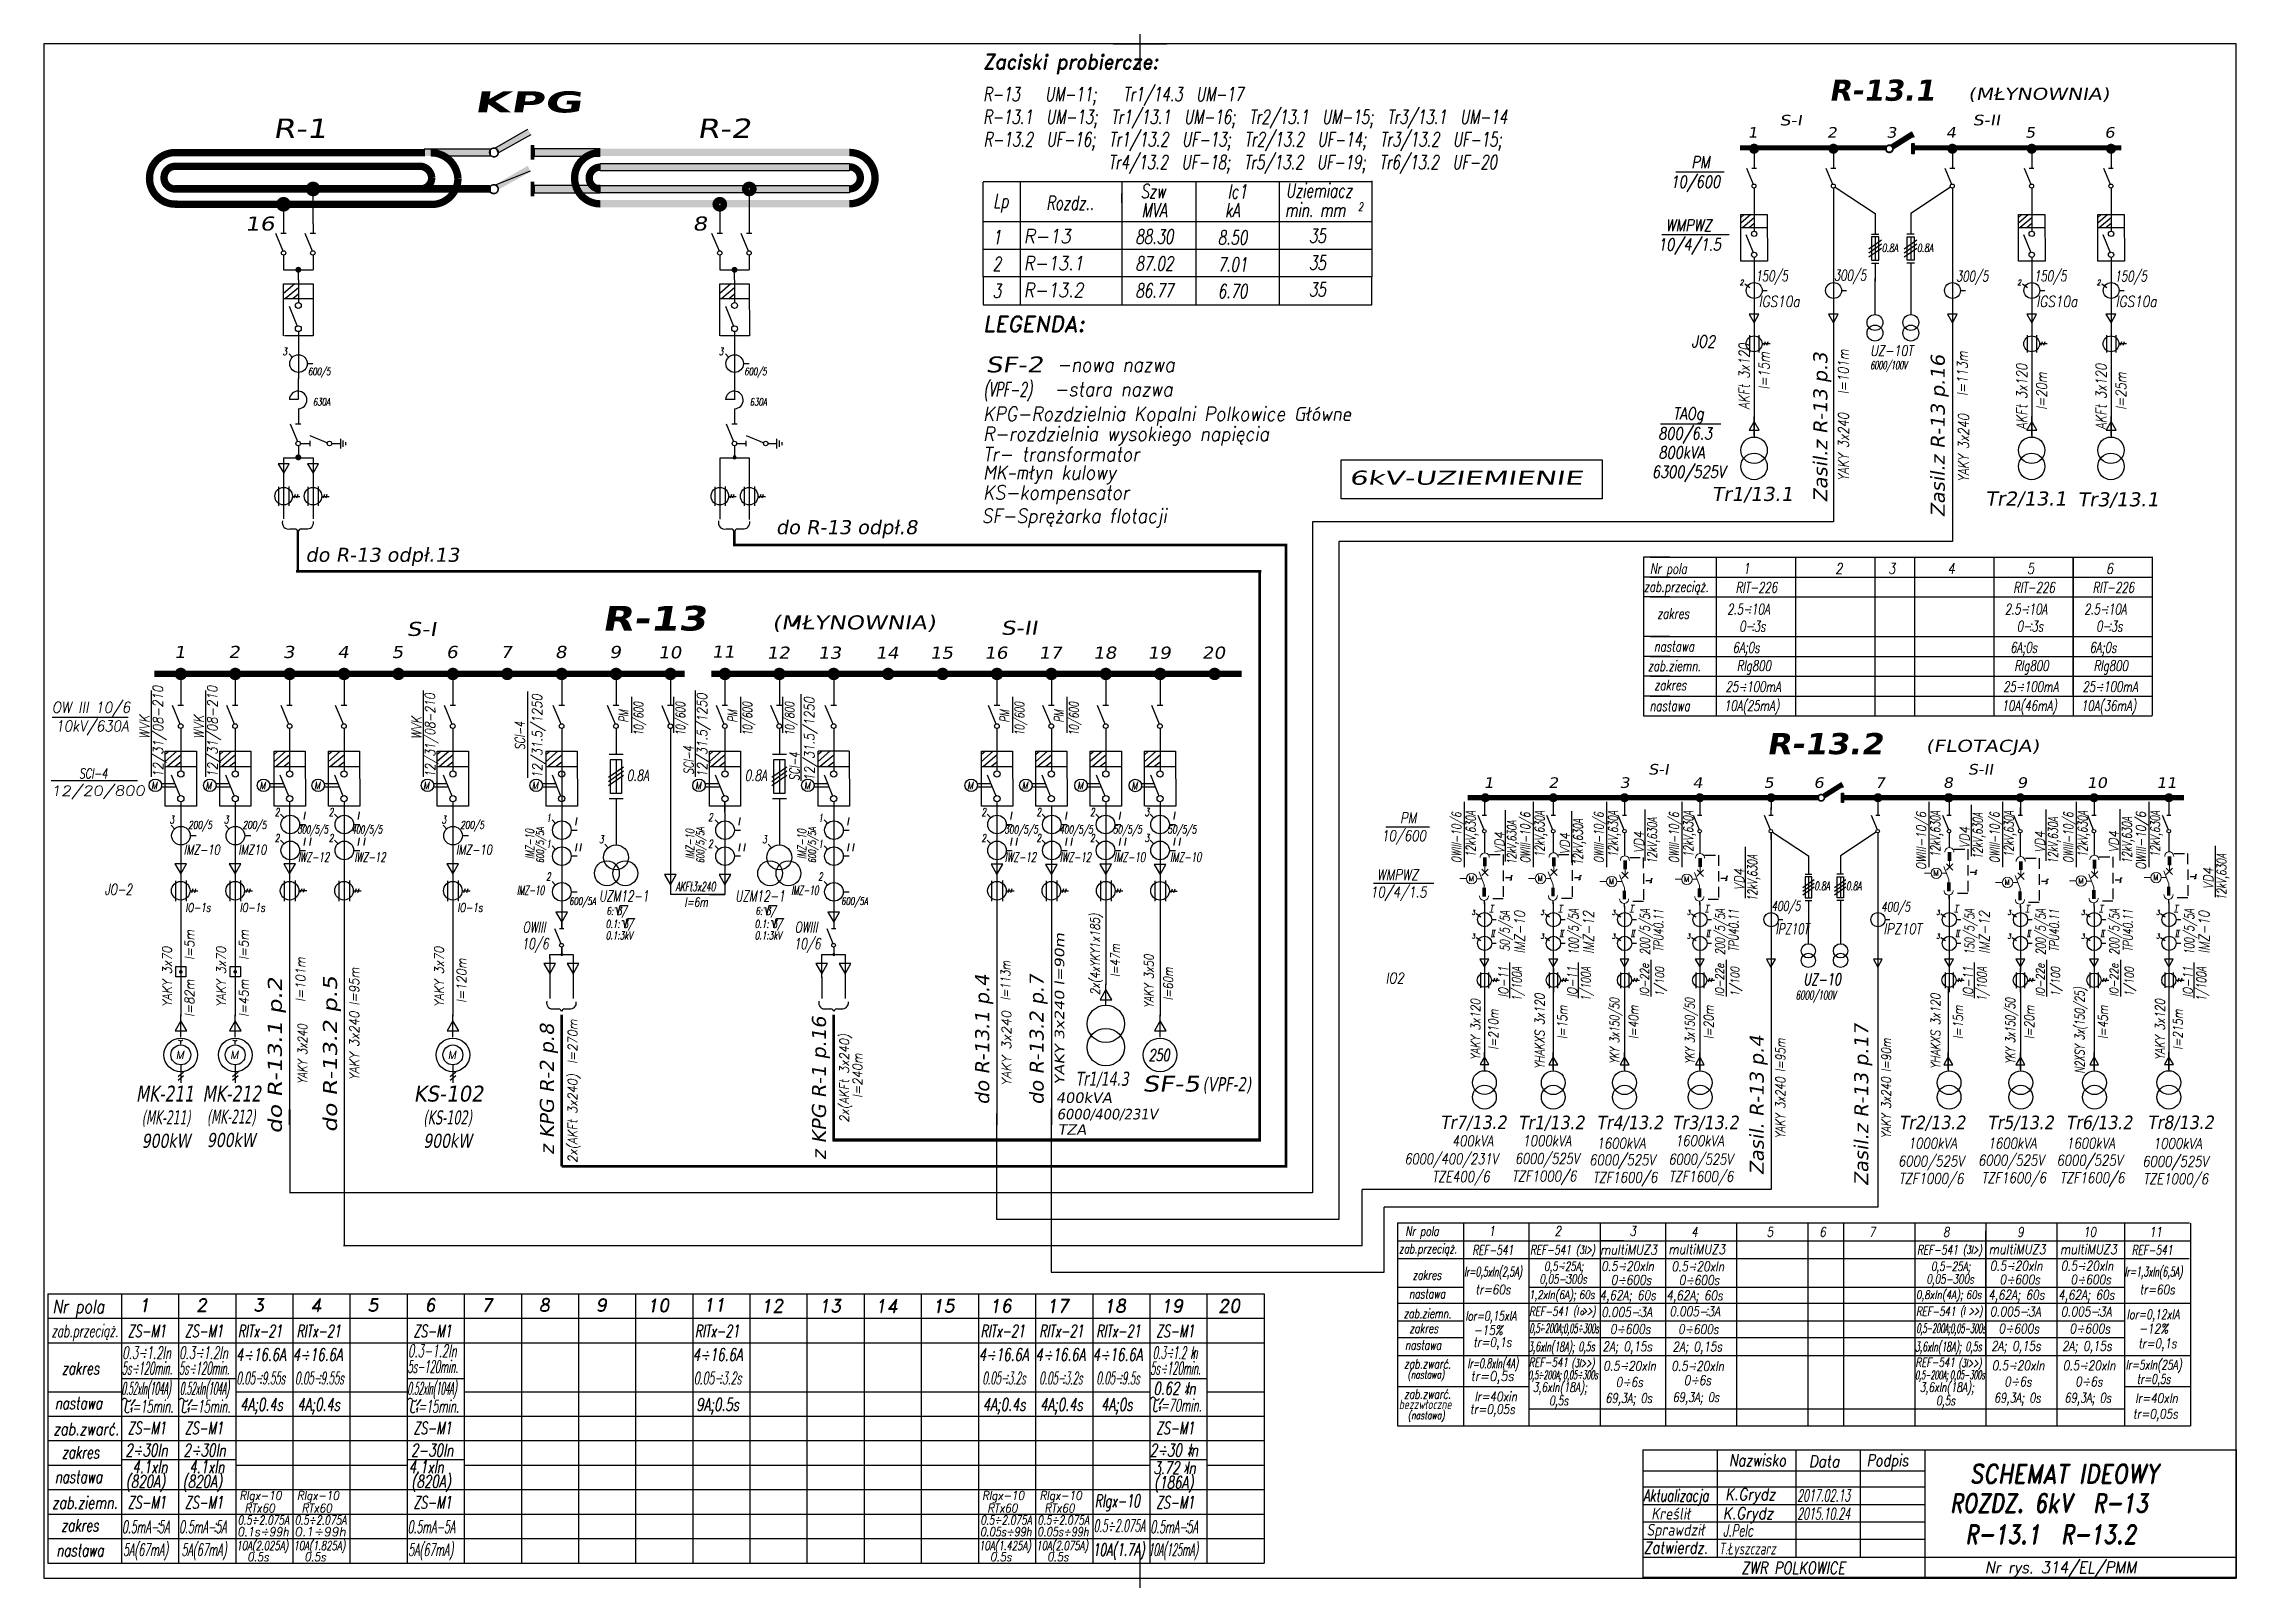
# Model space of a CAD drawing. Extents: x 5 to 420, y 5 to 295.
import ezdxf
from ezdxf.enums import TextEntityAlignment as Align

# ---------------------------------------------------------------- set-up
doc = ezdxf.new("R2010")
doc.units = 0
doc.header["$MEASUREMENT"] = 0
doc.header["$PDMODE"] = 2
doc.header["$PDSIZE"] = 5
doc.linetypes.add('DASHED', pattern=[0.75, 0.5, -0.25])
doc.layers.get('0').update_dxf_attribs({"linetype": 'CONTINUOUS'})
for name, color, linetype in [('ALICJA', 4, 'CONTINUOUS'), ('LINIE', 4, 'CONTINUOUS'), ('STYKI', 4, 'CONTINUOUS')]:
    doc.layers.add(name, color=color, linetype=linetype)
doc.styles.add('ROMAND', font='romand', dxfattribs={"width": 0.8, "oblique": 10, "height": 6})
doc.styles.add('ROMANS', font='romans', dxfattribs={"width": 0.7, "oblique": 10, "height": 2.66})
doc.styles.add('Verdena', font='verdana.ttf', dxfattribs={"width": 1.2, "oblique": 10, "height": 2.66})
doc.styles.add('Verdena1', font='verdanab.ttf', dxfattribs={"width": 1.2, "oblique": 10, "height": 4.66})

msp = doc.modelspace()

# ---------------------------------------------------------------- texts
at = {"color": 7, "oblique": 10}
for s, height, style, width, p in [('Zaciski probiercze:', 2.8, 'ROMAND', 0.9, (182.72, 290.53)), ('R-13   UM-11;   Tr1/14.3  UM-17', 2.66, 'ROMANS', 0.7, (182.72, 284.47)), ('(MŁYNOWNIA)', 2.3, 'Verdena', 1.2, (368.97, 284.7)), ('R-13.1  UM-13;  Tr1/13.1  UM-16;  Tr2/13.1  UM-15;  Tr3/13.1  UM-14', 2.66, 'ROMANS', 0.7, (182.72, 280.17)), ('S-II', 2, 'Verdena', 1.2, (369.84, 279.89)), ('R-1', 3.66, 'Verdena', 1.2, (48.41, 277.51)), ('R-2', 3.66, 'Verdena', 1.2, (128.62, 277.51)), ('1', 2, 'Verdena', 1.1, (327.27, 277.55)), ('S-I', 2, 'Verdena', 1.2, (333.32, 279.87)), ('2', 2, 'Verdena', 1.1, (342.27, 277.55)), ('3', 2, 'Verdena', 1.1, (353.52, 277.55)), ('4', 2, 'Verdena', 1.1, (364.77, 277.55)), ('5', 2, 'Verdena', 1.1, (379.77, 277.55)), ('6', 2, 'Verdena', 1.1, (394.77, 277.55)), ('PM', 2.25, 'ROMAND', 0.8, (316.65, 271.81)), ('10/600', 2.25, 'ROMAND', 0.8, (312.71, 268.07)), ('Lp', 2.66, 'ROMANS', 0.7, (184.63, 264.28)), ('Rozdz..     ', 2.66, 'ROMANS', 0.7, (194.63, 263.9)), ('Szw', 2.66, 'ROMANS', 0.7, (212.49, 266.11)), ('Ic1', 2.66, 'ROMANS', 0.7, (228.95, 266.05)), ('min. mm', 2.66, 'ROMANS', 0.7, (239.79, 262.59)), ('Uziemiacz', 2.66, 'ROMANS', 0.7, (239.96, 266.25)), ('16', 2.66, 'Verdena', 1.2, (43.13, 259.99)), ('8', 2.66, 'Verdena', 1.2, (127.74, 259.99)), ('MVA', 2.66, 'ROMANS', 0.7, (212.67, 262.52)), ('kA', 2.66, 'ROMANS', 0.7, (228.45, 262.51)), ('2', 1.56, 'ROMANS', 0.7, (253.63, 263.72)), ('WMPWZ', 2.25, 'ROMAND', 0.8, (311.79, 259.86)), ('1', 2.66, 'ROMANS', 0.7, (184.52, 257.43)), ('R-13', 2.66, 'ROMANS', 0.9, (190.38, 257.59)), ('88.30', 2.66, 'ROMANS', 0.7, (211.51, 257.51)), ('8.50', 2.66, 'ROMANS', 0.7, (227.09, 257.35)), ('35', 2.66, 'ROMANS', 0.7, (244.33, 257.68)), ('10/4/1.5', 2.25, 'ROMAND', 0.8, (310.36, 256.22)), ('0.8A', 1.5, 'ROMANS', 0.7, (352.66, 255.96)), ('0.8A', 1.5, 'ROMANS', 0.7, (359.32, 255.96)), ('2', 2.66, 'ROMANS', 0.7, (184.52, 252.35)), ('R-13.1', 2.66, 'ROMANS', 0.85, (190.38, 252.5)), ('87.02', 2.66, 'ROMANS', 0.7, (211.51, 252.43)), ('7.01', 2.66, 'ROMANS', 0.7, (227.09, 252.26)), ('35', 2.66, 'ROMANS', 0.7, (244.33, 252.59)), ('300/5', 2, 'ROMANS', 0.7, (343.61, 250.54)), ('3', 2.66, 'ROMANS', 0.7, (184.52, 247.26)), ('R-13.2', 2.66, 'ROMANS', 0.85, (190.38, 247.42)), ('86.77', 2.66, 'ROMANS', 0.7, (211.51, 247.34)), ('6.70', 2.66, 'ROMANS', 0.7, (227.09, 247.18)), ('35', 2.66, 'ROMANS', 0.7, (244.33, 247.51)), ('2', 1, 'ROMANS', 0.8, (325.8, 249.68)), ('150/5', 2, 'ROMANS', 0.7, (328.79, 250.41)), ('300/5', 2, 'ROMANS', 0.7, (366.7, 250.37)), ('2', 1, 'ROMANS', 0.8, (378.3, 249.68)), ('150/5', 2, 'ROMANS', 0.7, (381.48, 250.41)), ('2', 1, 'ROMANS', 0.8, (393.3, 249.68)), ('150/5', 2, 'ROMANS', 0.7, (396.7, 250.37)), ('IGS10a', 2.1, 'ROMAND', 0.8, (329.39, 245.54)), ('IGS10a', 2.1, 'ROMAND', 0.8, (381.89, 245.54)), ('IGS10a', 2.1, 'ROMAND', 0.8, (396.89, 245.54)), ('3', 1.39, 'ROMANS', 0.7, (50.24, 236.41)), ('3', 1.39, 'ROMANS', 0.7, (132.74, 236.41)), ('JO2', 2.25, 'ROMAND', 0.8, (316.69, 237.89)), ('UZ-10T', 2, 'ROMAND', 0.76, (350.5, 236.29)), ('600/5', 1.386, 'ROMANS', 0.7, (55.04, 232.67)), ('600/5', 1.386, 'ROMANS', 0.7, (137.54, 232.67)), ('-nowa nazwa', 2.66, 'ROMANS', 0.9, (196.65, 233.31)), ('6000/100V', 1.5, 'ROMAND', 0.6, (350.49, 233.79)), ('630A', 1.386, 'ROMANS', 0.7, (55.97, 226.9)), ('630A', 1.386, 'ROMANS', 0.7, (138.58, 226.9)), ('-stara nazwa', 2.66, 'ROMANS', 0.9, (196.18, 228.66)), ('KPG-Rozdzielnia Kopalni Polkowice Główne', 2.66, 'ROMANS', 0.9, (182.72, 223.99)), ('TAOg', 2.25, 'ROMAND', 0.8, (313.18, 224.27)), ('R-rozdzielnia wysokiego napięcia', 2.66, 'ROMANS', 0.9, (182.72, 220.25)), ('800/6.3', 2.25, 'ROMAND', 0.8, (310.39, 220.5)), ('Tr- transformator', 2.66, 'ROMANS', 0.9, (182.72, 216.39)), ('6300/525V', 2.25, 'ROMAND', 0.8, (309.19, 213.26)), ('800kVA', 2.25, 'ROMAND', 0.8, (310.43, 216.91)), ('MK-młyn kulowy', 2.66, 'ROMANS', 0.9, (182.72, 212.9)), ('KS-kompensator', 2.66, 'ROMANS', 0.9, (182.72, 209.16)), ('6kV-UZIEMIENIE', 2.66, 'Verdena', 1.5, (251.94, 211.94)), ('SF-Sprężarka flotacji', 2.66, 'ROMANS', 0.9, (182.45, 204.72)), ('Nr pola', 2, 'ROMANS', 0.7, (308.84, 195.08)), ('1', 2, 'ROMAND', 0.8, (326.36, 195.08)), ('2', 2, 'ROMAND', 0.8, (343.86, 195.08)), ('3', 2, 'ROMAND', 0.8, (353.86, 195.08)), ('4', 2, 'ROMAND', 0.8, (365.11, 195.08)), ('5', 2, 'ROMAND', 0.8, (380.11, 195.08)), ('6', 2, 'ROMAND', 0.8, (395.05, 195.08)), ('zab.przeciąż.', 2, 'ROMANS', 0.7, (307.66, 191.66)), ('RIT-226', 2, 'ROMANS', 0.7, (325.03, 191.52)), ('RIT-226', 2, 'ROMANS', 0.7, (377.53, 191.52)), ('RIT-226', 2, 'ROMANS', 0.7, (392.53, 191.52)), ('R-13', 4.66, 'Verdena1', 1.2, (110.59, 184.37)), ('(MŁYNOWNIA)', 2.66, 'Verdena', 1.2, (142.81, 184.58)), ('zakres', 2, 'ROMANS', 0.7, (310.17, 186.59)), ('2.5-10A', 2, 'ROMANS', 0.7, (323.43, 187.42)), (':', 2, 'ROMANS', 0.7, (327.39, 187.6)), ('2.5-10A', 2, 'ROMANS', 0.7, (375.93, 187.42)), (':', 2, 'ROMANS', 0.7, (379.89, 187.6)), ('2.5-10A', 2, 'ROMANS', 0.7, (390.93, 187.42)), (':', 2, 'ROMANS', 0.7, (394.89, 187.6)), ('S-I', 2.66, 'Verdena', 1.2, (73.68, 183.35)), ('S-II', 2.66, 'Verdena', 1.2, (186.05, 183.56)), (' 0-3s', 2, 'ROMANS', 0.7, (324.75, 184.18)), (':', 2, 'ROMANS', 0.7, (328.02, 184.36)), (' 0-3s', 2, 'ROMANS', 0.7, (377.25, 184.18)), (':', 2, 'ROMANS', 0.7, (380.52, 184.36)), (' 0-3s', 2, 'ROMANS', 0.7, (392.25, 184.18)), (':', 2, 'ROMANS', 0.7, (395.52, 184.36)), ('1    ', 2.3, 'Verdena', 1.1, (29.69, 179.17)), ('2', 2.3, 'Verdena', 1.1, (39.98, 179.17)), ('3', 2.3, 'Verdena', 1.1, (50.27, 179.17)), ('4', 2.3, 'Verdena', 1.1, (60.56, 179.17)), ('5', 2.3, 'Verdena', 1.1, (70.85, 179.17)), ('6', 2.3, 'Verdena', 1.1, (81.14, 179.17)), ('7', 2.3, 'Verdena', 1.1, (91.43, 179.17)), ('8', 2.3, 'Verdena', 1.1, (101.72, 179.17)), ('9', 2.3, 'Verdena', 1.1, (112.01, 179.17)), ('10', 2.3, 'Verdena', 1.1, (121.22, 179.11)), ('11', 2.3, 'Verdena', 1.1, (131.36, 179.23)), ('12', 2.3, 'Verdena', 1.1, (141.75, 179.03)), ('13', 2.3, 'Verdena', 1.1, (151.45, 179.03)), ('14', 2.3, 'Verdena', 1.1, (162.33, 179.03)), ('15', 2.3, 'Verdena', 1.1, (172.62, 179.03)), ('16', 2.3, 'Verdena', 1.1, (182.91, 179.03)), ('17', 2.3, 'Verdena', 1.1, (193.2, 179.03)), ('18', 2.3, 'Verdena', 1.1, (203.49, 179.03)), ('19', 2.3, 'Verdena', 1.1, (213.78, 179.03)), ('20', 2.3, 'Verdena', 1.1, (224.07, 179.03)), ('zab.ziemn.', 2, 'ROMANS', 0.7, (308.42, 176.69)), ('nastawa', 2, 'ROMANS', 0.7, (309.57, 180.39)), ('6A;0s', 2, 'ROMANS', 0.7, (324.46, 180.16)), ('RIg800', 2, 'ROMANS', 0.7, (325.24, 176.73)), ('6A;0s', 2, 'ROMANS', 0.7, (376.96, 180.16)), ('RIg800', 2, 'ROMANS', 0.7, (377.74, 176.73)), ('6A;0s', 2, 'ROMANS', 0.7, (391.96, 180.16)), ('RIg800', 2, 'ROMANS', 0.7, (392.74, 176.73)), ('zakres', 2, 'ROMANS', 0.7, (309.64, 173.07)), ('25-100mA', 2, 'ROMANS', 0.7, (323.13, 172.76)), (':', 2, 'ROMANS', 0.7, (326.36, 172.92)), ('25-100mA', 2, 'ROMANS', 0.7, (375.63, 172.76)), (':', 2, 'ROMANS', 0.7, (378.86, 172.92)), ('25-100mA', 2, 'ROMANS', 0.7, (390.63, 172.76)), (':', 2, 'ROMANS', 0.7, (393.86, 172.92)), ('nastawa', 2, 'ROMANS', 0.7, (308.76, 169.15)), ('10A(25mA)', 2, 'ROMANS', 0.7, (322.85, 169.16)), ('10A(46mA)', 2, 'ROMANS', 0.7, (375.35, 169.16)), ('10A(36mA)', 2, 'ROMANS', 0.7, (390.35, 169.16)), ('R-13.2', 4, 'Verdena1', 1.1, (330.84, 160.99)), ('(FLOTACJA)', 2.3, 'Verdena', 1.2, (360.98, 161.43)), ('0.8A', 2.058, 'ROMAND', 0.7, (115.33, 155.95)), ('0.8A', 2.058, 'ROMAND', 0.7, (137.63, 155.95)), ('S-I', 2, 'Verdena', 1.1, (308.48, 157.14)), ('S-II', 2, 'Verdena', 1.1, (368.93, 157.14)), ('M', 1.41, 'ROMANS', 0.8, (25.38, 154.35)), ('M', 1.41, 'ROMANS', 0.8, (35.67, 154.35)), ('M', 1.41, 'ROMANS', 0.8, (45.86, 154.35)), ('M', 1.41, 'ROMANS', 0.8, (56.21, 154.35)), ('M', 1.41, 'ROMANS', 0.8, (76.83, 154.35)), ('M', 1.41, 'ROMANS', 0.8, (97.39, 154.35)), ('M', 1.41, 'ROMANS', 0.8, (97.39, 154.35)), ('M', 1.41, 'ROMANS', 0.8, (128.24, 154.35)), ('M', 1.41, 'ROMANS', 0.8, (148.84, 154.35)), ('M', 1.41, 'ROMANS', 0.8, (179.69, 154.35)), ('M', 1.41, 'ROMANS', 0.8, (190.02, 154.35)), ('M', 1.41, 'ROMANS', 0.8, (200.48, 154.35)), ('M', 1.41, 'ROMANS', 0.8, (210.75, 154.34)), ('1', 2, 'Verdena', 1.1, (277.36, 154.62)), ('2', 2, 'Verdena', 1.1, (289.59, 154.62)), ('3', 2, 'Verdena', 1.1, (303.06, 154.62)), ('4', 2, 'Verdena', 1.1, (316.86, 154.62)), ('5', 2, 'Verdena', 1.1, (330.33, 154.62)), ('6', 2, 'Verdena', 1.1, (339.77, 154.62)), ('7', 2, 'Verdena', 1.1, (351.38, 154.62)), ('8', 2, 'Verdena', 1.1, (364.22, 154.62)), ('9', 2, 'Verdena', 1.1, (378.22, 154.62)), ('10', 2, 'Verdena', 1.1, (391.42, 154.62)), ('11', 2, 'Verdena', 1.1, (404.59, 154.62)), ('3', 1.47, 'ROMANS', 0.7, (28.85, 147.89)), ('3', 1.47, 'ROMANS', 0.7, (39.14, 147.89)), ('2', 1.47, 'ROMANS', 0.7, (48.75, 149.3)), ('I', 1.5, 'Verdena', 1.2, (53.92, 148.63)), ('2', 1.47, 'ROMANS', 0.7, (58.98, 149.3)), ('I', 1.5, 'Verdena', 1.2, (64.15, 148.63)), ('3', 1.47, 'ROMANS', 0.7, (80.3, 147.89)), ('1', 1.47, 'ROMANS', 0.7, (100.11, 148.22)), ('2', 1.47, 'ROMANS', 0.7, (130.73, 148.33)), ('1', 1.47, 'ROMANS', 0.7, (151.56, 148.22)), ('2', 1.47, 'ROMANS', 0.7, (182.4, 149.3)), ('I', 1.5, 'Verdena', 1.2, (187.57, 148.63)), ('2', 1.47, 'ROMANS', 0.7, (192.79, 149.3)), ('I', 1.5, 'Verdena', 1.2, (197.96, 148.63)), ('2', 1.47, 'ROMANS', 0.7, (202.94, 149.3)), ('I', 1.5, 'Verdena', 1.2, (208.11, 148.63)), ('3', 1.47, 'ROMANS', 0.7, (213.25, 149.3)), ('I', 1.5, 'Verdena', 1.2, (218.42, 148.63)), ('PM', 2.021, 'ROMAND', 0.8, (261.57, 147.92)), ('200/5', 1.47, 'ROMANS', 0.7, (32.39, 146.87)), ('200/5', 1.47, 'ROMANS', 0.7, (42.68, 146.87)), ('2', 1.47, 'ROMANS', 0.7, (48.75, 144.39)), ('300/5/5', 1.47, 'ROMANS', 0.6, (53.09, 146.01)), ('I', 1.5, 'Verdena', 1.2, (53.92, 143.72)), ('I', 1.5, 'Verdena', 1.2, (55.01, 143.72)), ('2', 1.47, 'ROMANS', 0.7, (58.98, 144.39)), ('400/5/5', 1.47, 'ROMANS', 0.6, (63.32, 146.01)), ('I', 1.5, 'Verdena', 1.2, (64.15, 143.72)), ('I', 1.5, 'Verdena', 1.2, (65.24, 143.72)), ('200/5', 1.47, 'ROMANS', 0.7, (83.84, 146.87)), ('I', 1.5, 'Verdena', 1.2, (105.29, 147.55)), ('3', 1.47, 'ROMANS', 0.7, (110.07, 144.16)), ('I', 1.5, 'Verdena', 1.2, (136.16, 147.55)), ('3', 1.47, 'ROMANS', 0.7, (140.94, 144.16)), ('I', 1.5, 'Verdena', 1.2, (156.74, 147.55)), ('2', 1.47, 'ROMANS', 0.7, (182.4, 144.39)), ('300/5/5', 1.47, 'ROMANS', 0.7, (186.74, 146.01)), ('I', 1.5, 'Verdena', 1.2, (187.57, 143.72)), ('I', 1.5, 'Verdena', 1.2, (188.59, 143.72)), ('2', 1.47, 'ROMANS', 0.7, (192.79, 144.39)), ('400/5/5', 1.47, 'ROMANS', 0.7, (197.13, 146.01)), ('I', 1.5, 'Verdena', 1.2, (197.96, 143.72)), ('I', 1.5, 'Verdena', 1.2, (198.98, 143.72)), ('2', 1.47, 'ROMANS', 0.7, (202.94, 144.39)), ('50/5/5', 1.47, 'ROMANS', 0.7, (207.28, 146.01)), ('I', 1.5, 'Verdena', 1.2, (208.11, 143.72)), ('I', 1.5, 'Verdena', 1.2, (209.13, 143.72)), ('3', 1.47, 'ROMANS', 0.7, (213.25, 144.39)), ('50/5/5', 1.47, 'ROMANS', 0.7, (217.59, 146.01)), ('I', 1.5, 'Verdena', 1.2, (218.42, 143.72)), ('I', 1.5, 'Verdena', 1.2, (219.44, 143.72)), ('10/600', 2.021, 'ROMAND', 0.8, (258.02, 144.57)), ('IMZ-10', 1.8, 'ROMAND', 0.75, (31.55, 142.03)), ('IMZ10', 1.8, 'ROMAND', 0.75, (41.84, 142.03)), ('IWZ-12', 1.8, 'ROMAND', 0.65, (53.15, 140.63)), ('IWZ-12', 1.8, 'ROMAND', 0.65, (63.81, 140.63)), ('IMZ-10', 1.8, 'ROMAND', 0.75, (83, 142.03)), ('1', 1.47, 'ROMANS', 0.7, (100.11, 143.31)), ('I', 1.5, 'Verdena', 1.2, (105.29, 142.65)), ('I', 1.5, 'Verdena', 1.2, (106.13, 142.65)), ('2', 1.47, 'ROMANS', 0.7, (130.73, 143.31)), ('I', 1.5, 'Verdena', 1.2, (136.16, 142.65)), ('I', 1.5, 'Verdena', 1.2, (137.12, 142.65)), ('1', 1.47, 'ROMANS', 0.7, (151.56, 143.31)), ('I', 1.5, 'Verdena', 1.2, (156.74, 142.65)), ('I', 1.5, 'Verdena', 1.2, (157.7, 142.65)), ('IWZ-12', 1.8, 'ROMAND', 0.65, (186.83, 140.63)), ('IWZ-12', 1.8, 'ROMAND', 0.65, (197.22, 140.63)), ('IMZ-10', 1.8, 'ROMAND', 0.65, (207.45, 140.63)), ('IMZ-10', 1.8, 'ROMAND', 0.65, (218.08, 140.63)), ('2', 1.47, 'ROMANS', 0.7, (100.08, 137.12)), ('AKFt3x240', 1.764, 'ROMANS', 0.6, (124.57, 135.08)), ('2', 1.47, 'ROMANS', 0.7, (151.53, 137.12)), ('WMPWZ', 2.021, 'ROMAND', 0.8, (257.19, 137.19)), ('0.8A', 1.65, 'ROMANS', 0.6, (339.92, 135.25)), ('0.8A', 1.65, 'ROMANS', 0.6, (345.91, 135.25)), ('JO-2', 2.058, 'ROMAND', 0.7, (16.59, 134.39)), ('IO-1s', 1.6, 'ROMAND', 0.75, (31.84, 131.2)), ('IO-1s', 1.6, 'ROMAND', 0.75, (42.13, 131.2)), ('IO-1s', 1.6, 'ROMAND', 0.75, (83.29, 131.2)), ('IMZ-10', 1.7, 'ROMAND', 0.6, (94.55, 134.4)), ('600/5A', 1.4, 'ROMANS', 0.7, (104.42, 132.5)), ('UZM12-1', 2.058, 'ROMAND', 0.7, (110.08, 133.13)), ('l=6m', 1.764, 'ROMANS', 0.7, (126.22, 132.15)), ('UZM12-1', 2.058, 'ROMAND', 0.7, (135.83, 133.13)), ('IMZ-10', 1.7, 'ROMAND', 0.6, (146.43, 134.4)), ('600/5A', 1.4, 'ROMANS', 0.7, (155.87, 132.5)), ('10/4/1.5', 2.021, 'ROMAND', 0.8, (255.92, 133.92)), ('400/5', 1.796, 'ROMANS', 0.7, (331.8, 131.39)), ('400/5', 1.796, 'ROMANS', 0.7, (352.53, 131.24)), ('OWIII', 2.058, 'ROMAND', 0.7, (95.63, 127.25)), ('0.1: 3/', 1.47, 'ROMANS', 0.7, (111.35, 128.17)), ('6: 3/', 1.47, 'ROMANS', 0.7, (111.47, 130.61)), ('0.1: 3/', 1.47, 'ROMANS', 0.7, (139.53, 128.17)), ('6: 3/', 1.47, 'ROMANS', 0.7, (139.65, 130.61)), ('OWIII', 2.058, 'ROMAND', 0.7, (147.08, 127.25)), ('3', 0.898, 'ROMANS', 0.8, (275.09, 130.63)), ('-', 1, 'ROMAND', 0.8, (278.28, 130.71)), ('-', 1, 'ROMAND', 0.8, (278.54, 132.01)), ('I', 1, 'ROMAND', 0.8, (278.7, 131.31)), ('3', 0.898, 'ROMANS', 0.8, (288.11, 130.62)), ('-', 1, 'ROMAND', 0.8, (291.31, 130.7)), ('-', 1, 'ROMAND', 0.8, (291.57, 132)), ('I', 1, 'ROMAND', 0.8, (291.73, 131.3)), ('3', 0.898, 'ROMANS', 0.8, (301.59, 130.62)), ('-', 1, 'ROMAND', 0.8, (304.79, 130.7)), ('-', 1, 'ROMAND', 0.8, (305.05, 132)), ('I', 1, 'ROMAND', 0.8, (305.21, 131.3)), ('3', 0.898, 'ROMANS', 0.8, (315.81, 130.62)), ('-', 1, 'ROMAND', 0.8, (319.01, 130.7)), ('-', 1, 'ROMAND', 0.8, (319.27, 132)), ('I', 1, 'ROMAND', 0.8, (319.43, 131.3)), ('IPZ10T', 2, 'ROMAND', 0.7, (332.57, 126.96)), ('IPZ10T', 2, 'ROMAND', 0.8, (352.98, 126.96)), ('3', 0.898, 'ROMANS', 0.8, (362.96, 130.62)), ('-', 1, 'ROMAND', 0.8, (366.16, 130.7)), ('-', 1, 'ROMAND', 0.8, (366.42, 132)), ('I', 1, 'ROMAND', 0.8, (366.58, 131.3)), ('3', 0.898, 'ROMANS', 0.8, (376.43, 130.62)), ('-', 1, 'ROMAND', 0.8, (379.63, 130.7)), ('-', 1, 'ROMAND', 0.8, (379.89, 132)), ('I', 1, 'ROMAND', 0.8, (380.05, 131.3)), ('3', 0.898, 'ROMANS', 0.8, (390.37, 130.62)), ('-', 1, 'ROMAND', 0.8, (393.57, 130.7)), ('-', 1, 'ROMAND', 0.8, (393.83, 132)), ('I', 1, 'ROMAND', 0.8, (393.99, 131.3)), ('3', 0.898, 'ROMANS', 0.8, (404.53, 130.63)), ('-', 1, 'ROMAND', 0.8, (407.72, 130.71)), ('-', 1, 'ROMAND', 0.8, (407.98, 132.01)), ('I', 1, 'ROMAND', 0.8, (408.14, 131.31)), ('10/6', 2.058, 'ROMAND', 0.7, (95.47, 124.12)), ('0.1:3kV', 1.47, 'ROMANS', 0.7, (111.35, 125.98)), ('0.1:3kV', 1.47, 'ROMANS', 0.7, (139.53, 125.98)), ('10/6', 2.058, 'ROMAND', 0.7, (146.92, 124.12)), ('3', 0.898, 'ROMANS', 0.8, (275.09, 126.13)), ('-', 1, 'ROMAND', 0.8, (278.55, 126.02)), ('II', 1, 'ROMAND', 0.8, (278.77, 126.61)), ('-', 1, 'ROMAND', 0.8, (278.74, 127.31)), ('3', 0.898, 'ROMANS', 0.8, (288.11, 126.12)), ('-', 1, 'ROMAND', 0.8, (291.58, 126)), ('II', 1, 'ROMAND', 0.8, (291.79, 126.6)), ('-', 1, 'ROMAND', 0.8, (291.77, 127.3)), ('3', 0.898, 'ROMANS', 0.8, (301.59, 126.12)), ('-', 1, 'ROMAND', 0.8, (305.06, 126)), ('II', 1, 'ROMAND', 0.8, (305.27, 126.6)), ('-', 1, 'ROMAND', 0.8, (305.25, 127.3)), ('3', 0.898, 'ROMANS', 0.8, (315.81, 126.12)), ('-', 1, 'ROMAND', 0.8, (319.28, 126)), ('II', 1, 'ROMAND', 0.8, (319.49, 126.6)), ('-', 1, 'ROMAND', 0.8, (319.47, 127.3)), ('3', 0.898, 'ROMANS', 0.8, (362.96, 126.12)), ('-', 1, 'ROMAND', 0.8, (366.43, 126)), ('II', 1, 'ROMAND', 0.8, (366.64, 126.6)), ('-', 1, 'ROMAND', 0.8, (366.62, 127.3)), ('3', 0.898, 'ROMANS', 0.8, (376.43, 126.12)), ('-', 1, 'ROMAND', 0.8, (379.9, 126)), ('II', 1, 'ROMAND', 0.8, (380.12, 126.6)), ('-', 1, 'ROMAND', 0.8, (380.09, 127.3)), ('3', 0.898, 'ROMANS', 0.8, (390.37, 126.12)), ('-', 1, 'ROMAND', 0.8, (393.84, 126)), ('II', 1, 'ROMAND', 0.8, (394.05, 126.6)), ('-', 1, 'ROMAND', 0.8, (394.03, 127.3)), ('3', 0.898, 'ROMANS', 0.8, (404.53, 126.13)), ('-', 1, 'ROMAND', 0.8, (407.99, 126.02)), ('II', 1, 'ROMAND', 0.8, (408.21, 126.61)), ('-', 1, 'ROMAND', 0.8, (408.18, 127.31)), ('IO2', 2.021, 'ROMAND', 0.8, (258.84, 117.66)), ('6000/100V', 1.65, 'ROMAND', 0.6, (336.37, 114.6)), ('UZ-10', 2.2, 'ROMAND', 0.7, (337.83, 117.34)), ('250', 2.226, 'ROMAND', 0.7, (214, 102.98)), ('6000/400/231V', 2, 'Verdena', 0.9, (196.64, 91.94)), ('Tr7/13.2', 2.56, 'Verdena', 0.85, (269.12, 90.11)), ('Tr1/13.2', 2.56, 'Verdena', 0.85, (283.86, 90.09)), ('Tr4/13.2', 2.56, 'Verdena', 0.85, (298.69, 90.09)), ('Tr3/13.2', 2.56, 'Verdena', 0.85, (313, 90.09)), ('Tr2/13.2', 2.56, 'Verdena', 0.85, (355.87, 90.09)), ('Tr5/13.2', 2.56, 'Verdena', 0.85, (372.6, 90.09)), ('Tr6/13.2', 2.56, 'Verdena', 0.85, (387.45, 90.09)), ('Tr8/13.2', 2.56, 'Verdena', 0.85, (402.85, 90.11)), ('400kVA', 2.021, 'ROMAND', 0.8, (271.38, 86.86)), ('1000kVA', 2.021, 'ROMAND', 0.8, (284.73, 86.89)), ('1600kVA', 2.021, 'ROMAND', 0.8, (298.76, 86.43)), ('1600kVA', 2.021, 'ROMAND', 0.8, (313.58, 86.89)), ('1000kVA', 2.021, 'ROMAND', 0.8, (357.63, 86.43)), ('1600kVA', 2.021, 'ROMAND', 0.8, (372.72, 86.43)), ('1600kVA', 2.021, 'ROMAND', 0.8, (387.56, 86.43)), ('1000kVA', 2.021, 'ROMAND', 0.8, (403.97, 86.38)), ('6000/400/231V', 2.0208, 'ROMAND', 0.78, (262.41, 83.47)), ('6000/525V', 2.021, 'ROMAND', 0.78, (283.3, 83.53)), ('6000/525V', 2.021, 'ROMAND', 0.8, (297.34, 83.28)), ('6000/525V', 2.021, 'ROMAND', 0.78, (312.34, 83.39)), ('6000/525V', 2.021, 'ROMAND', 0.8, (355.74, 83.04)), ('6000/525V', 2.021, 'ROMAND', 0.8, (370.88, 83.2)), ('6000/525V', 2.021, 'ROMAND', 0.8, (385.72, 83.2)), ('6000/525V', 2.021, 'ROMAND', 0.8, (401.94, 82.99)), ('TZE400/6', 2.021, 'ROMAND', 0.8, (267.63, 80.1)), ('TZF1000/6', 2.021, 'ROMAND', 0.8, (282.74, 80.21)), ('TZF1600/6', 2.021, 'ROMAND', 0.8, (298.01, 79.97)), ('TZF1600/6', 2.021, 'ROMAND', 0.8, (312.4, 80.14)), ('TZF1000/6', 2.021, 'ROMAND', 0.8, (355.92, 79.73)), ('TZF1600/6', 2.021, 'ROMAND', 0.8, (371.54, 79.89)), ('TZF1600/6', 2.021, 'ROMAND', 0.8, (386.38, 79.89)), ('TZE1000/6', 2.021, 'ROMAND', 0.8, (402.12, 79.68)), ('Nr pola', 1.809, 'ROMAND', 0.7, (262.58, 69.93)), ('1', 1.8, 'ROMAND', 0.8, (278.32, 69.93)), ('2', 1.8, 'ROMAND', 0.8, (290.79, 69.93)), ('3', 1.8, 'ROMAND', 0.8, (304.95, 69.93)), ('4', 1.8, 'ROMAND', 0.8, (316.63, 69.75)), ('5', 1.8, 'ROMAND', 0.8, (330.89, 69.75)), ('6', 1.8, 'ROMAND', 0.8, (340.85, 69.75)), ('7', 1.8, 'ROMAND', 0.8, (350.21, 69.75)), ('8', 1.8, 'ROMAND', 0.8, (364.24, 69.75)), ('9', 1.8, 'ROMAND', 0.8, (378.28, 69.75)), ('10', 1.796, 'ROMAND', 0.8, (390.75, 69.75)), ('11', 1.796, 'ROMAND', 0.8, (403.22, 69.75)), ('zab.przeciąż.', 1.7963, 'ROMANS', 0.7, (261.34, 66.6)), ('REF-541', 1.796, 'ROMANS', 0.7, (275.24, 66.34)), ('REF-541', 1.796, 'ROMANS', 0.7, (286.16, 66.39)), ('(3I>)', 1.5, 'ROMANS', 0.7, (294.84, 66.54)), ('multiMUZ3', 1.814, 'ROMANS', 0.85, (299.4, 66.4)), ('multiMUZ3', 1.814, 'ROMANS', 0.85, (312.31, 66.48)), ('REF-541', 1.796, 'ROMANS', 0.7, (359.34, 66.39)), ('(3I>)', 1.5, 'ROMANS', 0.7, (368.01, 66.54)), ('multiMUZ3', 1.814, 'ROMANS', 0.85, (372.89, 66.48)), ('multiMUZ3', 1.814, 'ROMANS', 0.85, (386.36, 66.48)), ('REF-541', 1.796, 'ROMANS', 0.7, (399.92, 66.34)), ('zakres', 1.796, 'ROMANS', 0.7, (263.92, 61.63)), ('Ir=0,5xIn(2,5A)', 1.8, 'ROMANS', 0.6, (273.67, 62.26)), (' 0,05-300s', 1.728, 'ROMANS', 0.7, (287.1, 60.88)), ('0,5-25A;', 1.728, 'ROMANS', 0.7, (288.79, 63.3)), (':', 1.8, 'ROMANS', 0.7, (292.1, 63.67)), (':', 1.8, 'ROMANS', 0.7, (292.69, 61.03)), (' 0,05-300s', 1.728, 'ROMANS', 0.7, (360.28, 60.88)), ('0,5-25A;', 1.728, 'ROMANS', 0.7, (361.97, 63.3)), ('Ir=1,3xIn(6,5A)', 1.8, 'ROMANS', 0.6, (398.58, 62.26)), ('nastawa', 1.796, 'ROMANS', 0.7, (263.27, 58.09)), ('tr=60s', 1.8, 'ROMANS', 0.8, (275.81, 58.87)), ('1,2xIn(6A); ', 1.6, 'ROMANS', 0.76, (285.96, 58)), (' 60s', 1.6, 'ROMANS', 0.76, (294.56, 58)), ('0,8xIn(4A); ', 1.6, 'ROMANS', 0.76, (359.14, 58)), (' 60s', 1.6, 'ROMANS', 0.76, (367.73, 58)), ('tr=60s', 1.8, 'ROMANS', 0.8, (401.43, 58.87)), ('Nr pola', 2.47, 'ROMAND', 0.8, (6.69, 55.33)), ('zab.ziemn.', 1.796, 'ROMANS', 0.7, (262.24, 54.34)), ('Ior=0,15xIA', 1.8, 'ROMANS', 0.7, (273.9, 53.9)), ('REF-541', 1.728, 'ROMANS', 0.7, (285.98, 54.77)), ('(I >>)', 1.5, 'ROMANS', 0.65, (294.34, 54.96)), ('o', 1.2, 'ROMANS', 0.8, (295.56, 54.96)), ('REF-541', 1.728, 'ROMANS', 0.7, (359.16, 54.77)), ('(I >>)', 1.5, 'ROMANS', 0.65, (367.51, 54.96)), ('Ior=0,12xIA', 1.8, 'ROMANS', 0.72, (399, 54.19)), ('ZS-M1', 2.346, 'ROMANS', 0.65, (20.96, 50.76)), ('ZS-M1', 2.346, 'ROMANS', 0.65, (31.77, 50.76)), ('RITx-21', 2.346, 'ROMANS', 0.65, (41.77, 50.76)), ('RITx-21', 2.346, 'ROMANS', 0.65, (52.86, 50.76)), ('ZS-M1', 2.346, 'ROMANS', 0.65, (74.99, 50.76)), ('RITx-21', 2.346, 'ROMANS', 0.65, (128.21, 50.76)), ('RITx-21', 2.346, 'ROMANS', 0.65, (182.23, 50.76)), ('RITx-21', 2.346, 'ROMANS', 0.65, (193.32, 50.76)), ('RITx-21', 2.346, 'ROMANS', 0.65, (204.11, 50.76)), ('ZS-M1', 2.346, 'ROMANS', 0.65, (215.45, 50.76)), ('nastawa', 1.796, 'ROMANS', 0.7, (262.51, 48.37)), ('zakres', 1.796, 'ROMANS', 0.7, (263.34, 51.54)), ('tr=0,1s', 1.8, 'ROMANS', 0.8, (275.37, 48.93)), ('-15%', 1.8, 'ROMANS', 0.8, (275.46, 51.2)), ('3,6xIn(18A); ', 1.8, 'ROMANS', 0.6, (285.75, 48.08)), ('0,5-200A;', 1.728, 'ROMANS', 0.45, (286.04, 51.59)), (':', 1.8, 'ROMANS', 0.7, (288.06, 52.01)), (' 0,05-300s', 1.728, 'ROMANS', 0.45, (291.8, 51.55)), (' 0,5s', 1.8, 'ROMANS', 0.6, (294.56, 48.1)), (':', 1.8, 'ROMANS', 0.7, (295.37, 51.81)), ('3,6xIn(18A); ', 1.8, 'ROMANS', 0.6, (358.93, 48.08)), ('0,5-200A;', 1.728, 'ROMANS', 0.45, (359.22, 51.59)), (' 0,05-300s', 1.728, 'ROMANS', 0.45, (364.98, 51.55)), (' 0,5s', 1.8, 'ROMANS', 0.6, (367.74, 48.1)), ('tr=0,1s', 1.8, 'ROMANS', 0.8, (401.14, 48.69)), ('-12%', 1.8, 'ROMANS', 0.8, (401.29, 51.48)), ('zakres', 2.346, 'ROMANS', 0.7, (8.46, 43.7)), ('5s-120min.', 2.35, 'ROMANS', 0.5, (19.82, 43.72)), ('0.3-1.2In', 2.35, 'ROMANS', 0.6, (19.92, 46.64)), (':', 2.35, 'ROMANS', 0.7, (23.77, 46.92)), ('5s-120min.', 2.35, 'ROMANS', 0.5, (30.63, 43.72)), ('0.3-1.2In', 2.35, 'ROMANS', 0.6, (30.67, 46.64)), (':', 2.35, 'ROMANS', 0.7, (34.51, 46.92)), ('4-16.6A', 2.346, 'ROMANS', 0.7, (41.42, 46.3)), (':', 2.35, 'ROMANS', 0.7, (43.7, 46.51)), ('4-16.6A', 2.346, 'ROMANS', 0.7, (52.16, 46.3)), (':', 2.35, 'ROMANS', 0.7, (54.37, 46.51)), ('5s-120min.', 2.35, 'ROMANS', 0.5, (73.85, 44.03)), ('0.3-1.2In', 2.35, 'ROMANS', 0.6, (73.95, 47.01)), ('4-16.6A', 2.346, 'ROMANS', 0.7, (127.8, 46.3)), (':', 2.35, 'ROMANS', 0.7, (129.98, 46.51)), ('4-16.6A', 2.346, 'ROMANS', 0.7, (181.88, 46.3)), (':', 2.35, 'ROMANS', 0.7, (184.16, 46.51)), ('4-16.6A', 2.346, 'ROMANS', 0.7, (192.62, 46.3)), (':', 2.35, 'ROMANS', 0.7, (194.83, 46.51)), ('4-16.6A', 2.346, 'ROMANS', 0.7, (203.42, 46.3)), (':', 2.35, 'ROMANS', 0.7, (205.62, 46.51)), ('5s-120min.', 2.35, 'ROMANS', 0.5, (214.31, 43.72)), ('0.3-1.2 In', 2.35, 'ROMANS', 0.5, (214.78, 46.64)), (':', 2.35, 'ROMANS', 0.7, (217.9, 46.92)), ('x', 2, 'ROMANS', 0.7, (221.9, 46.97)), ('zab.zwarć.', 1.8, 'ROMANS', 0.7, (262.33, 44.81)), ('Ir=0.8xIn(4A)', 1.8, 'ROMANS', 0.6, (274.35, 44.91)), ('REF-541', 1.728, 'ROMANS', 0.7, (285.88, 45.16)), ('(3I>>)', 1.5, 'ROMANS', 0.65, (294, 45.12)), ('REF-541', 1.728, 'ROMANS', 0.7, (359.05, 45.16)), ('(3I>>)', 1.5, 'ROMANS', 0.65, (367.18, 45.12)), ('Ir=5xIn(25A)', 1.8, 'ROMANS', 0.7, (398.77, 44.64)), ('0.52xIn(104A)', 2.35, 'ROMANS', 0.42, (19.78, 39.9)), (':', 2.35, 'ROMANS', 0.7, (22.25, 43.93)), ('0.52xIn(104A)', 2.35, 'ROMANS', 0.42, (30.82, 39.9)), (':', 2.35, 'ROMANS', 0.7, (33.05, 43.93)), ('0.05-9.55s', 2.346, 'ROMANS', 0.5, (41.52, 41.86)), (':', 2.35, 'ROMANS', 0.7, (45.78, 42.03)), ('0.05-9.55s', 2.346, 'ROMANS', 0.5, (52.61, 41.86)), (':', 2.35, 'ROMANS', 0.7, (56.89, 42.03)), ('0.52xIn(104A)', 2.35, 'ROMANS', 0.42, (73.83, 39.9)), ('0.05-3.2s', 2.346, 'ROMANS', 0.55, (128.01, 41.86)), (':', 2.35, 'ROMANS', 0.7, (132.75, 42.03)), ('0.05-3.2s', 2.346, 'ROMANS', 0.5, (182.57, 41.86)), (':', 2.35, 'ROMANS', 0.7, (186.84, 42.03)), ('0.05-3.2s', 2.346, 'ROMANS', 0.5, (193.33, 41.86)), (':', 2.35, 'ROMANS', 0.7, (197.62, 42.03)), ('0.05-9.5s', 2.346, 'ROMANS', 0.5, (204.13, 41.86)), (':', 2.35, 'ROMANS', 0.7, (208.41, 42.03)), ('0.62 In', 2.35, 'ROMANS', 0.7, (214.92, 39.9)), (':', 2.35, 'ROMANS', 0.7, (216.73, 43.93)), ('x', 2, 'ROMANS', 0.7, (220.74, 40.25)), ('(nastawa)', 1.5, 'ROMANS', 0.7, (262.98, 42.95)), ('tr=0,5s', 1.8, 'ROMANS', 0.9, (274.89, 42.51)), ('0,5-200A;', 1.6, 'ROMANS', 0.5, (285.8, 42.81)), ('3,6xIn(18A); ', 1.8, 'ROMANS', 0.7, (286.67, 40.4)), (':', 1.73, 'ROMANS', 0.7, (287.82, 42.94)), (' 0,05-300s', 1.6, 'ROMANS', 0.5, (291.79, 42.84)), (':', 1.73, 'ROMANS', 0.7, (295.41, 42.99)), ('0,5-200A;', 1.6, 'ROMANS', 0.5, (358.98, 42.81)), ('3,6xIn(18A); ', 1.8, 'ROMANS', 0.7, (359.85, 40.4)), (' 0,05-300s', 1.6, 'ROMANS', 0.5, (364.97, 42.84)), ('tr=0,5s', 1.8, 'ROMANS', 0.7, (400.9, 41.97)), ('nastawa', 2.346, 'ROMANS', 0.7, (7.16, 37.12)), ('=15min.', 2.35, 'ROMANS', 0.58, (21.81, 36.5)), ('=15min.', 2.35, 'ROMANS', 0.58, (32.62, 36.5)), ('4A;0.4s', 2.346, 'ROMANS', 0.7, (42.21, 36.86)), ('4A;0.4s', 2.346, 'ROMANS', 0.7, (53.01, 36.86)), ('=15min.', 2.35, 'ROMANS', 0.58, (75.84, 36.5)), ('9A;0.5s', 2.346, 'ROMANS', 0.7, (128.46, 36.86)), ('4A;0.4s', 2.346, 'ROMANS', 0.7, (182.66, 36.86)), ('4A;0.4s', 2.346, 'ROMANS', 0.7, (182.66, 36.86)), ('4A;0.4s', 2.346, 'ROMANS', 0.7, (193.47, 36.86)), ('4A;0s', 2.346, 'ROMANS', 0.7, (205, 36.86)), ('=70min.', 2.35, 'ROMANS', 0.58, (216.3, 36.72)), ('bezzwłoczne', 1.8, 'ROMANS', 0.7, (261.35, 37.16)), ('zab.zwarć.', 1.8, 'ROMANS', 0.7, (262.33, 39.13)), ('tr=0,05s', 1.8, 'ROMANS', 0.8, (274.77, 36.24)), ('Ir=40xin', 1.8, 'ROMANS', 0.8, (275.62, 38.64)), (' 0,5s', 1.8, 'ROMANS', 0.7, (288.9, 37.89)), (' 0,5s', 1.8, 'ROMANS', 0.7, (362.08, 37.89)), ('Ir=40xIn', 1.8, 'ROMANS', 0.8, (400.57, 38.34)), ('ZS-M1', 2.346, 'ROMANS', 0.65, (20.96, 32.42)), ('ZS-M1', 2.346, 'ROMANS', 0.65, (31.77, 32.42)), ('ZS-M1', 2.346, 'ROMANS', 0.65, (74.99, 32.42)), ('ZS-M1', 2.346, 'ROMANS', 0.65, (215.45, 32.42)), ('(nastawa)', 1.5, 'ROMANS', 0.7, (263.04, 35.24)), ('tr=0,05s', 1.8, 'ROMANS', 0.8, (400.15, 35.37)), ('zakres', 2.346, 'ROMANS', 0.7, (8.46, 27.83)), ('2-30In', 2.35, 'ROMANS', 0.7, (20.51, 28.23)), (':', 2.35, 'ROMANS', 0.7, (22.74, 28.52)), ('2-30In', 2.35, 'ROMANS', 0.7, (31.49, 28.23)), (':', 2.35, 'ROMANS', 0.7, (33.73, 28.52)), ('2-30In', 2.35, 'ROMANS', 0.7, (74.53, 28.23)), ('2-30 In', 2.35, 'ROMANS', 0.7, (214.24, 28.23)), (':', 2.35, 'ROMANS', 0.7, (216.47, 28.52)), ('x', 2, 'ROMANS', 0.7, (221.32, 28.56)), ('nastawa', 2.346, 'ROMANS', 0.7, (7.16, 23.19)), ('4.1xIn', 2.35, 'ROMANS', 0.7, (21.84, 25.07)), ('4.1xIn', 2.35, 'ROMANS', 0.7, (32.59, 25.07)), ('4.1xIn', 2.35, 'ROMANS', 0.7, (74.09, 25.07)), ('3.72 In', 2.35, 'ROMANS', 0.7, (214.93, 24.9)), ('x', 2, 'ROMANS', 0.7, (220.61, 25.27)), ('Nazwisko', 2.238, 'ROMANS', 0.8, (323.74, 26.39)), ('Data', 2.238, 'ROMANS', 0.85, (338.86, 26.17)), ('Podpis', 2.238, 'ROMANS', 0.8, (349.78, 26.37)), ('SCHEMAT IDEOWY ', 3.57, 'ROMAND', 0.85, (369.25, 23.14)), ('RIgx-10', 1.667, 'ROMANS', 0.85, (42.07, 20)), ('RIgx-10', 1.667, 'ROMANS', 0.85, (52.96, 20)), ('RIgx-10', 1.667, 'ROMANS', 0.85, (182.53, 20)), ('RIgx-10', 1.667, 'ROMANS', 0.85, (193.42, 20)), ('RIgx-10', 2.35, 'ROMANS', 0.65, (203.82, 18.64)), ('Aktualizacja', 2.2384, 'ROMANS', 0.7, (307.53, 19.71)), ('K.Grydz', 2.238, 'ROMANS', 0.85, (323.03, 19.94)), ('2017.02.13', 2.238, 'ROMANS', 0.58, (336.68, 19.72)), ('ROZDZ. 6kV  R-13 ', 3.57, 'ROMAND', 0.8, (365.54, 17.6)), ('ZS-M1', 2.346, 'ROMANS', 0.65, (20.96, 18.35)), ('ZS-M1', 2.346, 'ROMANS', 0.65, (31.77, 18.35)), ('RTx60', 1.667, 'ROMANS', 0.85, (43.05, 17.61)), (':', 1.67, 'ROMANS', 0.85, (44.68, 15.59)), ('RTx60', 1.667, 'ROMANS', 0.85, (53.85, 17.61)), (':', 1.67, 'ROMANS', 0.85, (55.57, 15.59)), ('ZS-M1', 2.346, 'ROMANS', 0.65, (74.99, 18.35)), ('RTx60', 1.667, 'ROMANS', 0.85, (183.51, 17.61)), (':', 1.67, 'ROMANS', 0.85, (185.14, 15.59)), ('RTx60', 1.667, 'ROMANS', 0.85, (194.31, 17.61)), (':', 1.67, 'ROMANS', 0.85, (196.03, 15.59)), ('ZS-M1', 2.346, 'ROMANS', 0.65, (215.45, 18.35)), ('Kreślił', 2.238, 'ROMANS', 0.8, (309.07, 16.27)), ('K.Grydz', 2.238, 'ROMANS', 0.85, (322.61, 16.35)), ('2015.10.24', 2.238, 'ROMANS', 0.58, (336.68, 16.27)), ('zakres', 2.346, 'ROMANS', 0.7, (8.34, 14.02)), ('0.5mA-5A', 2.35, 'ROMANS', 0.55, (19.87, 13.73)), (':', 2.35, 'ROMANS', 0.7, (26.32, 14.01)), ('0.5mA-5A', 2.35, 'ROMANS', 0.55, (30.67, 13.73)), (':', 2.35, 'ROMANS', 0.7, (37.12, 14.01)), (':', 1.67, 'ROMANS', 0.85, (44.68, 15.45)), (':', 1.67, 'ROMANS', 0.85, (46.71, 13.36)), (':', 1.67, 'ROMANS', 0.85, (55.57, 15.45)), (':', 1.67, 'ROMANS', 0.85, (56.84, 13.36)), ('0.5mA-5A', 2.35, 'ROMANS', 0.55, (73.89, 13.73)), (':', 1.67, 'ROMANS', 0.85, (187.58, 13.27)), (':', 1.67, 'ROMANS', 0.85, (198.32, 13.27)), (':', 2.35, 'ROMANS', 0.7, (206.53, 14.14)), ('0.5mA-5A', 2.35, 'ROMANS', 0.55, (214.35, 13.73)), (':', 2.35, 'ROMANS', 0.7, (220.8, 14.01)), ('Sprawdził', 2.238, 'ROMANS', 0.8, (308.17, 13.23)), ('J.Pelc', 2.238, 'ROMANS', 0.65, (322.65, 13.08)), ('   R-13.1  R-13.2', 3.57, 'ROMAND', 0.8, (362.05, 11.7)), ('nastawa', 2.346, 'ROMANS', 0.7, (7.46, 9.32)), ('5A(67mA)', 2.35, 'ROMANS', 0.55, (20.08, 9.4)), ('5A(67mA)', 2.35, 'ROMANS', 0.55, (31.13, 9.4)), ('0.5s', 1.667, 'ROMANS', 0.85, (43.56, 8.39)), ('0.5s', 1.667, 'ROMANS', 0.85, (54.36, 8.39)), ('5A(67mA)', 2.35, 'ROMANS', 0.55, (74, 9.4)), ('0.5s', 1.667, 'ROMANS', 0.85, (184.02, 8.39)), ('0.5s', 1.667, 'ROMANS', 0.85, (194.82, 8.39)), ('10A(125mA)', 2.35, 'ROMANS', 0.48, (213.97, 9.4)), ('Zatwierdz.', 2.238, 'ROMANS', 0.8, (307.63, 9.86)), ('T.Łyszczarz', 2.2384, 'ROMANS', 0.65, (321.84, 9.67)), ('Nr rys. 314/EL/PMM', 2.2372, 'ROMANS', 0.9, (372.14, 6.13)), ('ZWR POLKOWICE', 2.2384, 'ROMANS', 0.8, (326.09, 6.04))]:
    msp.add_text(s, height=height, dxfattribs=dict(at, style=style, width=width)).set_placement(p)
for s, height, style, width, p, p2 in [('KPG', 4, 'Verdena1', 1.606122, (86.42, 282.32), (106.87, 282.32)), ('(VPF-2)', 2.66, 'ROMANS', 0.571679, (182.77, 228.64), (191.96, 228.64)), ('OW III 10/6', 2.058, 'ROMAND', 0.768194, (6.6, 168.81), (21.43, 168.81)), ('10kV/630A', 2.058, 'ROMAND', 0.783678, (7.29, 165.29), (21.12, 165.29)), ('Tr1/14.3', 2.66, 'Verdena', 0.623362, (200.19, 98.29), (210.23, 98.29)), ('(VPF-2)', 2.66, 'Verdena', 0.651305, (224.2, 97.27), (233.4, 97.27)), ('(MK-211)', 2.66, 'Verdena', 0.523109, (23.6, 90.98), (32.79, 90.98)), ('(MK-212)', 2.66, 'Verdena', 0.523109, (35.92, 91.13), (45.11, 91.13)), ('(KS-102)', 2.66, 'Verdena', 0.541032, (76.85, 90.98), (86.04, 90.98)), ('900kW', 2.66, 'Verdena', 0.720694, (23.6, 86.57), (32.79, 86.57)), ('900kW', 2.66, 'Verdena', 0.720694, (35.92, 86.72), (45.11, 86.72)), ('900kW', 2.66, 'Verdena', 0.720694, (76.85, 86.57), (86.04, 86.57)), ('zab.zwarć.', 2.346, 'ROMANS', 0.697183, (6.87, 32.24), (19.33, 32.24)), ('zab.ziemn.', 2.346, 'ROMANS', 0.681124, (6.63, 18.31), (19.04, 18.31)), ('0.5-2.075A', 1.667, 'ROMANS', 0.670935, (41.74, 15.36), (51.48, 15.36)), ('0.5-2.075A', 1.667, 'ROMANS', 0.670935, (52.55, 15.36), (62.3, 15.36)), ('0.5-2.075A', 1.667, 'ROMANS', 0.670935, (182.2, 15.36), (191.94, 15.36)), ('0.5-2.075A', 1.667, 'ROMANS', 0.670935, (193.01, 15.36), (202.76, 15.36)), ('0.1s-99h', 1.667, 'ROMANS', 0.829602, (41.68, 13.15), (51.43, 13.15)), ('10A(2.025A)', 1.667, 'ROMANS', 0.65044, (41.52, 10.52), (51.33, 10.52)), ('0.1-99h', 1.667, 'ROMANS', 0.93726, (52.48, 13.15), (62.23, 13.15)), ('10A(1.825A)', 1.667, 'ROMANS', 0.65044, (52.32, 10.52), (62.13, 10.52)), ('0.05s-99h', 1.667, 'ROMANS', 0.73084, (182.14, 13.15), (191.88, 13.15)), ('10A(1.425A)', 1.667, 'ROMANS', 0.65044, (181.97, 10.52), (191.78, 10.52)), ('0.05s-99h', 1.667, 'ROMANS', 0.73084, (192.94, 13.15), (202.69, 13.15)), ('10A(2.075A)', 1.667, 'ROMANS', 0.65044, (192.78, 10.52), (202.59, 10.52)), ('0.5-2.075A', 2.35, 'ROMANS', 0.47593, (203.61, 13.93), (213.36, 13.93)), ('10A(1.7A)', 2.35, 'ROMANS', 0.584429, (203.44, 9.42), (213.25, 9.42))]:
    msp.add_text(s, height=height, dxfattribs=dict(at, style=style, width=width)).set_placement(p, p2, align=Align.FIT)
for s, height, style, p in [('R-13.1', 4, 'Verdena1', (342.63, 284.53)), ('LEGENDA:', 2.996, 'ROMAND', (182.72, 240.84)), ('Tr1/13.1', 2.66, 'Verdena', (320.47, 208.87)), ('Tr2/13.1', 2.66, 'Verdena', (372.21, 208)), ('Tr3/13.1', 2.66, 'Verdena', (389.64, 207.85)), ('do R-13 odpł.8', 2.66, 'Verdena', (143.53, 202.58)), ('do R-13 odpł.13', 2.66, 'Verdena', (54.56, 197.36)), ('M', 1.53, 'ROMANS', (30.02, 103.39)), ('M', 1.53, 'ROMANS', (40.31, 103.39)), ('M', 1.53, 'ROMANS', (81.47, 103.39)), ('400kVA', 2, 'Verdena', (196.48, 95.05)), ('TZA', 2, 'Verdena', (196.79, 89.03)), ('1    ', 2.47, 'ROMAND', (23.02, 55.6)), ('2', 2.47, 'ROMAND', (33.83, 55.6)), ('3', 2.47, 'ROMAND', (44.63, 55.6)), ('4', 2.47, 'ROMAND', (55.44, 55.6)), ('5', 2.47, 'ROMAND', (66.24, 55.6)), ('6', 2.47, 'ROMAND', (77.05, 55.6)), ('7', 2.47, 'ROMAND', (87.85, 55.6)), ('8', 2.47, 'ROMAND', (98.66, 55.6)), ('9', 2.47, 'ROMAND', (109.46, 55.6)), ('11', 2.47, 'ROMAND', (129.78, 55.66)), ('10', 2.47, 'ROMAND', (119.14, 55.54)), ('12', 2.47, 'ROMAND', (140.69, 55.45)), ('13', 2.47, 'ROMAND', (151.65, 55.45)), ('14', 2.47, 'ROMAND', (162.3, 55.45)), ('15', 2.47, 'ROMAND', (173.1, 55.45)), ('16', 2.47, 'ROMAND', (183.91, 55.45)), ('17', 2.47, 'ROMAND', (194.71, 55.45)), ('18', 2.47, 'ROMAND', (205.51, 55.45)), ('19', 2.47, 'ROMAND', (216.32, 55.45)), ('20', 2.47, 'ROMAND', (227.12, 55.45))]:
    msp.add_text(s, height=height, dxfattribs=dict(at, style=style)).set_placement(p)
for s, height, rotation, style, width, p in [('AKFt 3x120', 2, 90, 'ROMANS', 0.8, (327.65, 226.15)), ('l=15m', 2, 90, 'ROMANS', 0.8, (331.4, 229.9)), ('l=101m', 2, 90, 'ROMANS', 0.8, (346.4, 229.02)), ('l=113m', 2, 90, 'ROMANS', 0.8, (368.9, 228.69)), ('AKFt 3x120', 2, 90, 'ROMANS', 0.8, (380.14, 222.32)), ('l=20m', 2, 90, 'ROMANS', 0.8, (383.9, 226.07)), ('AKFt 3x120', 2, 90, 'ROMANS', 0.8, (395.14, 222.32)), ('l=25m', 2, 90, 'ROMANS', 0.8, (398.9, 226.07)), ('YAKY 3x240', 2, 90, 'ROMANS', 0.8, (346.43, 212.61)), ('YAKY 3x240', 2, 90, 'ROMANS', 0.8, (369.14, 212.41)), ('10/600', 1.749, 90, 'ROMAND', 0.7, (118.44, 164.43)), ('10/600', 1.749, 90, 'ROMAND', 0.7, (126.34, 164.43)), ('10/600', 1.749, 90, 'ROMAND', 0.7, (139.02, 164.43)), ('10/800', 1.749, 90, 'ROMAND', 0.7, (147, 164.43)), ('10/600', 1.749, 90, 'ROMAND', 0.7, (190.47, 164.43)), ('10/600', 1.749, 90, 'ROMAND', 0.7, (200.76, 164.43)), ('WVK', 1.882, 90.2084, 'ROMAND', 0.9, (25.08, 163.82)), ('WVK', 1.882, 90.2084, 'ROMAND', 0.9, (35.37, 163.82)), ('WVK', 1.882, 90.2084, 'ROMAND', 0.85, (76.53, 163.82)), ('SCI-4', 1.882, 90.2084, 'ROMAND', 0.7, (96.08, 161.77)), ('PM', 1.749, 90, 'ROMAND', 0.7, (115.6, 166.96)), ('PM', 1.749, 90, 'ROMAND', 0.7, (136.18, 166.96)), ('PM', 1.749, 90, 'ROMAND', 0.7, (187.63, 166.96)), ('PM', 1.749, 90, 'ROMAND', 0.7, (197.92, 166.96)), ('SCI-4', 1.882, 90.2084, 'ROMAND', 0.7, (127.98, 157.13)), ('SCI-4', 1.882, 0.2084, 'ROMAND', 0.7, (11.75, 156.4)), ('SCI-4', 1.882, 90.2084, 'ROMAND', 0.7, (147.98, 155.95)), ('OWIII-10/6', 1.8, 90, 'ROMAND', 0.7, (273.14, 140.38)), ('12kV,630A', 1.8, 90, 'ROMAND', 0.7, (275.83, 141.48)), ('OWIII-10/6', 1.8, 90, 'ROMAND', 0.7, (286.16, 140.37)), ('12kV,630A', 1.8, 90, 'ROMAND', 0.7, (288.85, 141.47)), ('OWIII-10/6', 1.8, 90, 'ROMAND', 0.7, (300.06, 140.38)), ('12kV,630A', 1.8, 90, 'ROMAND', 0.7, (302.75, 141.48)), ('12kV,630A', 1.8, 90, 'ROMAND', 0.7, (310.14, 140.22)), ('OWIII-10/6', 1.8, 90, 'ROMAND', 0.7, (314.28, 140.38)), ('12kV,630A', 1.8, 90, 'ROMAND', 0.7, (316.97, 141.48)), ('OWIII-10/6', 1.8, 90, 'ROMAND', 0.8, (361.01, 139.09)), ('12kV,630A', 1.8, 90, 'ROMAND', 0.7, (363.71, 141.47)), ('12kV,630A', 1.8, 90, 'ROMAND', 0.7, (371.71, 141.12)), ('OWIII-10/6', 1.8, 90, 'ROMAND', 0.7, (374.91, 140.38)), ('12kV,630A', 1.8, 90, 'ROMAND', 0.7, (377.6, 141.48)), ('12kV,630A', 1.8, 90, 'ROMAND', 0.7, (385.96, 140.26)), ('OWIII-10/6', 1.8, 90, 'ROMAND', 0.7, (388.85, 140.38)), ('12kV,630A', 1.8, 90, 'ROMAND', 0.7, (391.54, 141.48)), ('12kV,630A', 1.8, 90, 'ROMAND', 0.7, (399.94, 140.32)), ('OWIII-10/6', 1.8, 90, 'ROMAND', 0.8, (402.58, 139.11)), ('12kV,630A', 1.8, 90, 'ROMAND', 0.7, (405.27, 141.48)), ('IMZ-10', 1.6, 90, 'ROMAND', 0.7, (97.79, 141.16)), ('600/5/5A', 1.4, 90, 'ROMANS', 0.7, (99.64, 140.36)), ('IMZ-10', 1.6, 90, 'ROMAND', 0.7, (128.09, 141.16)), ('600/5/5A', 1.4, 90, 'ROMANS', 0.7, (129.94, 140.36)), ('IMZ-10', 1.6, 90, 'ROMAND', 0.7, (149.24, 141.16)), ('600/5/5A', 1.4, 90, 'ROMANS', 0.7, (151.09, 140.36)), ('VD4', 1.8, 90, 'ROMAND', 0.9, (281.28, 142.18)), ('12kV,630A', 1.7, 90, 'ROMAND', 0.7, (283.54, 140.12)), ('VD4', 1.8, 90, 'ROMAND', 0.9, (293.64, 142.01)), ('12kV,630A', 1.8, 90, 'ROMAND', 0.7, (296.12, 139.95)), ('VD4', 1.8, 90, 'ROMAND', 0.9, (307.66, 142.28)), ('VD4', 1.8, 90, 'ROMAND', 0.9, (369.23, 143.19)), ('VD4', 1.8, 90, 'ROMAND', 0.9, (383.48, 142.32)), ('VD4', 1.8, 90, 'ROMAND', 0.9, (397.46, 142.39)), ('12kV,630A', 1.8, 90, 'ROMAND', 0.7, (329.09, 133.17)), ('12kV,630A', 1.8, 90, 'ROMAND', 0.7, (417.82, 133.36)), ('VD4', 1.8, 90, 'ROMAND', 0.9, (326.61, 135.24)), ('VD4', 1.8, 90, 'ROMAND', 0.9, (415.33, 135.43)), ('2x(4xYKY1x185)', 1.764, 90, 'ROMANS', 0.8, (204.77, 115.41)), ('50/5/5A', 1.796, 90, 'ROMANS', 0.7, (282.27, 123.71)), ('IMZ-10', 2, 90, 'ROMAND', 0.8, (285.18, 123.26)), ('100/5/5A', 1.796, 90, 'ROMANS', 0.7, (295.29, 123.01)), ('IMZ-12', 2, 90, 'ROMAND', 0.8, (298.2, 123.24)), ('200/5/5A', 1.796, 90, 'ROMANS', 0.7, (308.77, 123.01)), ('TPU40.11', 1.8, 90, 'ROMAND', 0.7, (311.33, 123.64)), ('200/5/5A', 1.796, 90, 'ROMANS', 0.7, (322.99, 123.01)), ('TPU40.11', 1.8, 90, 'ROMAND', 0.7, (325.55, 123.64)), ('150/5/5A', 1.796, 90, 'ROMANS', 0.7, (370.14, 123.01)), ('IMZ-12', 2, 90, 'ROMAND', 0.8, (373.06, 123.24)), ('200/5/5A', 1.796, 90, 'ROMANS', 0.7, (383.62, 123.01)), ('TPU40.11', 1.8, 90, 'ROMAND', 0.7, (386.17, 123.64)), ('200/5/5A', 1.796, 90, 'ROMANS', 0.7, (397.55, 123.01)), ('TPU40.11', 1.8, 90, 'ROMAND', 0.7, (400.11, 123.64)), ('100/5/5A', 1.796, 90, 'ROMANS', 0.7, (411.71, 123.02)), ('IMZ-10', 2, 90, 'ROMAND', 0.8, (414.62, 123.26)), ('YAKY 3x70', 1.764, 90, 'ROMANS', 0.9, (29.27, 113.18)), ('l=5m', 1.764, 90, 'ROMANS', 0.9, (33.51, 122.07)), ('YAKY 3x70', 1.764, 90, 'ROMANS', 0.9, (39.51, 113.18)), ('l=5m', 1.764, 90, 'ROMANS', 0.9, (43.8, 122.07)), ('YAKY 3x70', 1.764, 90, 'ROMANS', 0.9, (80.72, 113.18)), ('YAKY 3x240 l=90m', 1.8, 90, 'Verdena', 1.2, (198.05, 98.47)), ('l=47m', 1.764, 90, 'ROMANS', 0.8, (208.56, 118.83)), ('l=101m', 1.764, 90, 'ROMANS', 0.9, (54.51, 114.17)), ('YAKY 3x240 l=95m', 1.7963, 90, 'ROMANS', 0.9, (64.69, 99.32)), ('l=120m', 1.764, 90, 'ROMANS', 0.9, (84.96, 113.96)), ('l=113m', 1.764, 90, 'ROMANS', 0.8, (187.83, 114.42)), ('YAKY 3x50', 1.764, 90, 'ROMANS', 0.8, (214.95, 112.95)), ('l=60m', 1.764, 90, 'ROMANS', 0.8, (218.6, 114.42)), ('IO-11', 1.8, 90, 'ROMAND', 0.8, (282.01, 114.99)), ('1/100A', 1.796, 90, 'ROMANS', 0.7, (284.56, 114.28)), ('IO-11', 1.8, 90, 'ROMAND', 0.8, (295.03, 114.97)), ('1/100A', 1.796, 90, 'ROMANS', 0.7, (297.59, 114.27)), ('IO-22e', 1.6, 90, 'ROMAND', 0.8, (308.59, 115.16)), ('1/100', 1.6, 90, 'ROMAND', 0.8, (311.48, 115.16)), ('IO-22e', 1.6, 90, 'ROMAND', 0.8, (322.81, 115.16)), ('1/100', 1.6, 90, 'ROMAND', 0.8, (325.7, 115.16)), ('IO-11', 1.8, 90, 'ROMAND', 0.8, (369.88, 114.97)), ('1/100A', 1.796, 90, 'ROMANS', 0.7, (372.47, 114.27)), ('IO-22e', 1.6, 90, 'ROMAND', 0.8, (383.43, 115.16)), ('1/100', 1.6, 90, 'ROMAND', 0.8, (386.32, 115.16)), ('IO-22e', 1.6, 90, 'ROMAND', 0.8, (397.37, 115.16)), ('1/100', 1.6, 90, 'ROMAND', 0.8, (400.26, 115.16)), ('IO-11', 1.8, 90, 'ROMAND', 0.8, (411.45, 114.99)), ('1/100A', 1.796, 90, 'ROMANS', 0.7, (414, 114.28)), ('l=82m', 1.764, 90, 'ROMANS', 0.9, (33.51, 111.31)), ('l=45m', 1.764, 90, 'ROMANS', 0.9, (43.8, 111.31)), ('do R-13.1 p.2', 2.66, 90, 'Verdena', 1.2, (50.1, 89.23)), ('do R-13.2 p.5', 2.66, 90, 'Verdena', 1.2, (60.53, 89.48)), ('N2XSY 3x(150/25)', 1.7963, 90, 'ROMANS', 0.7, (390.98, 100.61)), ('YAKY 3x120', 1.796, 90, 'ROMANS', 0.8, (276.74, 103.12)), ('l=210m', 1.796, 90, 'ROMANS', 0.8, (280.11, 105.12)), ('YHAKXS 3x120', 1.7963, 90, 'ROMANS', 0.8, (288.87, 101.43)), ('l=15m', 1.796, 90, 'ROMANS', 0.8, (293.14, 107.09)), ('YKY 3x150/50', 1.7963, 90, 'ROMANS', 0.7, (303.03, 102.4)), ('l=40m', 1.796, 90, 'ROMANS', 0.8, (306.61, 107.09)), ('YKY 3x150/50', 1.7963, 90, 'ROMANS', 0.7, (317.25, 102.4)), ('l=20m', 1.796, 90, 'ROMANS', 0.8, (320.83, 107.09)), ('YHAKXS 3x120', 1.7963, 90, 'ROMANS', 0.8, (363.73, 101.43)), ('l=15m', 1.796, 90, 'ROMANS', 0.8, (367.99, 107.09)), ('YKY 3x150/50', 1.7963, 90, 'ROMANS', 0.7, (377.87, 102.4)), ('l=20m', 1.796, 90, 'ROMANS', 0.8, (381.46, 107.09)), ('l=45m', 1.796, 90, 'ROMANS', 0.8, (395.4, 107.09)), ('YAKY 3x120', 1.796, 90, 'ROMANS', 0.8, (406.18, 103.12)), ('l=215m', 1.796, 90, 'ROMANS', 0.8, (409.55, 105.12)), ('YAKY 3x240', 1.764, 90, 'ROMANS', 0.8, (54.89, 98.58)), ('l=270m', 1.764, 90, 'ROMANS', 0.9, (105.96, 102.42)), ('2x(AKFt 3x240)', 1.764, 90, 'ROMANS', 0.9, (157.35, 91.32)), ('l=240m', 1.764, 90, 'ROMANS', 0.9, (159.85, 96.01)), ('YAKY 3x240 l=95m', 1.7963, 90, 'ROMANS', 0.8, (334.39, 88.32)), ('YAKY 3x240 l=90m', 1.7963, 90, 'ROMANS', 0.8, (354.4, 88.32)), ('2x(AKFt 3x240)', 1.764, 90, 'ROMANS', 0.9, (105.96, 83.73))]:
    msp.add_text(s, height=height, rotation=rotation, dxfattribs=dict(at, style=style, width=width)).set_placement(p)
for s, height, style, p in [('Zasil.z R-13 p.3', 2.66, 'Verdena', (342.37, 208.59)), ('Zasil.z R-13 p.16', 2.66, 'Verdena', (364.58, 205.79)), ('do R-13.1 p.4', 2.66, 'Verdena', (183.87, 94.69)), ('do R-13.2 p.7', 2.66, 'Verdena', (194.16, 94.69)), ('YAKY 3x240', 1.764, 'ROMANS', (188, 98.25)), ('z KPG R-2 p.8', 2.66, 'Verdena', (101.55, 85.26)), ('z KPG R-1 p.16', 2.66, 'Verdena', (153, 84.27)), ('Zasil.z R-13 p.17', 2.66, 'Verdena', (350.11, 79.34)), ('Zasil. R-13 p.4', 2.66, 'Verdena', (330.35, 81.39))]:
    msp.add_text(s, height=height, rotation=90, dxfattribs=dict(at, style=style)).set_placement(p)
at = {"color": 6, "style": 'Verdena', "oblique": 10}
for s, width, p, p2 in [('SF-2', 1.125901, (183.19, 233.18), (194.1, 233.18)), ('SF-5', 1.125901, (212.84, 97.2), (223.75, 97.2)), ('MK-211', 0.678418, (22.51, 95.31), (33.42, 95.31)), ('MK-212', 0.688848, (35.09, 95.31), (46.16, 95.31)), ('KS-102', 0.856548, (75.01, 95.31), (88.22, 95.31))]:
    msp.add_text(s, height=3, dxfattribs=dict(at, width=width)).set_placement(p, p2, align=Align.FIT)
at = {"color": 7, "oblique": 10}
for s, height, rotation, style, width, p, p2 in [('12/31/08-210', 1.8816, 90.1911, 'ROMAND', 0.780476, (27.66, 156.59), (27.6, 173.93)), ('12/31/08-210', 1.8816, 90.1911, 'ROMAND', 0.780476, (37.95, 156.59), (37.89, 173.93)), ('12/31/08-210', 1.8816, 90.2084, 'ROMAND', 0.715842, (79.11, 156.59), (79.05, 172.5)), ('12/31.5/1250', 1.8816, 90.2084, 'ROMAND', 0.758671, (99.36, 156.41), (99.3, 172.32)), ('12/31.5/1250', 1.8816, 90.2084, 'ROMAND', 0.758671, (130.56, 156.59), (130.5, 172.5)), ('12/31.5/1250', 1.8816, 90.2084, 'ROMAND', 0.758671, (150.82, 155.87), (150.76, 171.78)), ('12/20/800', 1.882, 0.1861, 'ROMAND', 1.086315, (6.4, 153.12), (24.21, 153.18)), ('zab.przeciąż.', 2.3461, 0.2664, 'ROMANS', 0.565645, (6.52, 50.75), (19.16, 50.81))]:
    msp.add_text(s, height=height, rotation=rotation, dxfattribs=dict(at, style=style, width=width)).set_placement(p, p2, align=Align.FIT)
at = {"color": 7, "lineweight": 0, "style": 'ROMAND', "width": 0.9}
for p in [(274.55, 136.95), (287.58, 136.97), (301.06, 136.4), (315.27, 136.83), (362.43, 137.97), (375.9, 136.26), (389.84, 136.51), (404, 137.16)]:
    msp.add_text('M', height=1.06, dxfattribs=at).set_placement(p)
at = {"color": 7, "lineweight": 30, "style": 'ROMANS', "oblique": 10}
for s, height, width, p in [('0.5-20xIn', 1.817, 0.8, (299.61, 63.28)), ('0-600s', 1.817, 0.8, (301.43, 60.67)), (':', 1.82, 0.7, (303.66, 63.49)), ('0.5-20xIn', 1.817, 0.8, (312.9, 63.25)), ('0-600s', 1.817, 0.8, (314.29, 60.64)), (':', 1.82, 0.7, (316.95, 63.46)), ('0.5-20xIn', 1.817, 0.8, (373.1, 63.36)), ('0-600s', 1.817, 0.8, (374.92, 60.76)), (':', 1.82, 0.7, (377.15, 63.57)), ('0.5-20xIn', 1.817, 0.8, (386.52, 63.36)), ('0-600s', 1.817, 0.8, (388.34, 60.76)), (':', 1.82, 0.7, (390.57, 63.57)), ('4,62A; 60s', 1.817, 0.8, (299.3, 57.79)), (':', 1.82, 0.7, (303.43, 60.82)), ('4,62A; 60s', 1.817, 0.8, (311.94, 57.76)), (':', 1.82, 0.7, (316.29, 60.79)), ('4,62A; 60s', 1.817, 0.8, (372.79, 57.87)), (':', 1.82, 0.7, (376.92, 60.9)), ('4,62A; 60s', 1.817, 0.8, (386.02, 57.87)), (':', 1.82, 0.7, (390.34, 60.9)), ('0.005-3A', 1.817, 0.8, (299.63, 54.61)), (':', 1.82, 0.7, (306.47, 54.77)), ('0.005-3A', 1.817, 0.8, (312.5, 54.74)), (':', 1.82, 0.7, (319.34, 54.89)), ('0.005-3A', 1.817, 0.8, (373.12, 54.69)), (':', 1.82, 0.7, (379.96, 54.85)), ('0.005-3A', 1.817, 0.8, (386.54, 54.69)), (':', 1.82, 0.7, (393.38, 54.85)), ('2A; 0,15s', 1.817, 0.8, (299.84, 48.11)), ('0-600s', 1.817, 0.8, (301.27, 51.4)), (':', 1.82, 0.7, (303.24, 51.62)), ('2A; 0,15s', 1.817, 0.8, (313.08, 48.08)), ('0-600s', 1.817, 0.8, (314.14, 51.37)), (':', 1.82, 0.7, (316.11, 51.59)), ('2A; 0,15s', 1.817, 0.8, (373.33, 48.2)), ('0-600s', 1.817, 0.8, (374.76, 51.48)), (':', 1.82, 0.7, (376.73, 51.71)), ('2A; 0,15s', 1.817, 0.8, (386.75, 48.2)), ('0-600s', 1.817, 0.8, (388.18, 51.48)), (':', 1.82, 0.7, (390.15, 51.71)), ('0.5-20xIn', 1.817, 0.8, (299.99, 44.44)), (':', 1.82, 0.7, (304.06, 44.67)), ('0.5-20xIn', 1.817, 0.8, (312.86, 44.4)), (':', 1.82, 0.7, (316.93, 44.63)), ('0.5-20xIn', 1.817, 0.8, (373.48, 44.52)), (':', 1.82, 0.7, (377.55, 44.75)), ('0.5-20xIn', 1.817, 0.8, (386.9, 44.52)), (':', 1.82, 0.7, (390.97, 44.75)), ('0-6s', 1.817, 0.8, (302.35, 41.37)), (':', 1.82, 0.7, (304.32, 41.59)), ('0-6s', 1.817, 0.8, (315.22, 41.72)), (':', 1.82, 0.7, (317.18, 41.94)), ('0-6s', 1.817, 0.8, (375.84, 41.45)), (':', 1.82, 0.7, (377.81, 41.67)), ('0-6s', 1.817, 0.8, (389.26, 41.45)), (':', 1.82, 0.7, (391.23, 41.67)), ('69,3A; 0s', 1.817, 0.75, (300.41, 38.33)), ('69,3A; 0s', 1.817, 0.75, (313.11, 38.51)), ('69,3A; 0s', 1.817, 0.75, (373.9, 38.41)), ('69,3A; 0s', 1.817, 0.75, (387.22, 38.41))]:
    msp.add_text(s, height=height, dxfattribs=dict(at, width=width)).set_placement(p)
at = {"layer": 'ALICJA', "color": 7, "style": 'ROMANS', "oblique": 10, "width": 0.7}
for s, p in [('R-13.2  UF-16;  Tr1/13.2  UF-13;  Tr2/13.2  UF-14;  Tr3/13.2  UF-15;        ', (182.81, 275.91)), ('                 Tr4/13.2  UF-18;  Tr5/13.2  UF-19;  Tr6/13.2  UF-20', (182.81, 271.61))]:
    msp.add_text(s, height=2.66, dxfattribs=at).set_placement(p)
at = {"layer": 'LINIE', "color": 7, "style": 'ROMANS', "oblique": 10, "width": 0.7}
for s, p in [('(820A)', (20.55, 22.32)), ('(820A)', (31.31, 22.32)), ('(820A)', (74.57, 22.32)), ('(186A)', (215.03, 22.15))]:
    msp.add_text(s, height=2.35, dxfattribs=at).set_placement(p)

# ---------------------------------------------------------------- blocks, each defined once
blk = doc.blocks.new('*U4')
at = {"color": 0}
mesh = blk.add_polyface(dxfattribs=at)
corners = [(0, 0), (3.7, 6.5), (-3.8, 6.5)]
mesh.append_faces([[corners[k] for k in face] for face in [(0, 1, 2)]], dxfattribs={"color": 0})
blk = doc.blocks.new('6')
at = {"color": 7}
blk.add_line((-0.47, 6.02), (-0.47, -1.14), dxfattribs=at)
at = {"xscale": 0.5, "yscale": 0.5, "zscale": 0.5}
blk.add_blockref('*U4', (-0.47, 0.77), dxfattribs=at)
blk = doc.blocks.new('11')
for p, q in [((-2.25, 14.23), (2.25, 14.23)), ((-0.2, 14.25), (-0.2, 14.23)), ((0, 16), (0, 14.23)), ((2.43, 10.05), (-2.43, 6.72)), ((-2.4, 5.45), (2.42, 8.81)), ((-2.4, 4.17), (2.38, 7.43)), ((0, 12.49), (0, 1.6)), ((-2.25, 0), (2.25, 0)), ((0, 0), (0, -2.05))]:
    blk.add_line(p, q)
blk.add_lwpolyline([(-1.78, 1.6), (-1.78, 12.49), (1.78, 12.49), (1.78, 1.6)], close=True)
blk = doc.blocks.new('*U9')
at = {"color": 0}
mesh = blk.add_polyface(dxfattribs=at)
corners = [(0, 0), (3.7, 6.5), (-3.8, 6.5)]
mesh.append_faces([[corners[k] for k in face] for face in [(0, 1, 2)]], dxfattribs={"color": 0})
blk = doc.blocks.new('3')
at = {"color": 7}
blk.add_line((0, 8.61), (0, -2.22), dxfattribs=at)
blk.add_line((3.06, 3.05), (4.99, 3.05))
blk.add_circle((0.05, 3), 3)
blk = doc.blocks.new('8')
for p, q in [((-1.51, 6.04), (-1.51, -0.48)), ((1.96, 6.08), (1.96, -0.51))]:
    blk.add_line(p, q)
at = {"color": 7}
blk.add_line((0.21, 7.71), (0.21, -2.15), dxfattribs=at)
blk.add_circle((0.19, 2.81), 3)

# ---------------------------------------------------------------- linework, layer by layer
for p, q in [((419.68, 295.29), (5.09, 295.29)), ((5.09, 295.29), (5.09, 5.22)), ((419.68, 5.22), (419.68, 295.29)), ((277.52, 150.91), (277.52, 149.48)), ((406.96, 150.91), (406.96, 149.48)), ((282.55, 137.2), (282.3, 137.2)), ((282.55, 137.98), (282.55, 137.2)), ((282.82, 137.99), (282.56, 137.99)), ((295.58, 137.22), (295.33, 137.22)), ((295.58, 138), (295.58, 137.22)), ((295.85, 138), (295.58, 138)), ((309.06, 137.43), (309.06, 136.65)), ((309.32, 137.43), (309.06, 137.43)), ((323.27, 137.08), (323.02, 137.08)), ((323.27, 137.86), (323.27, 137.08)), ((323.54, 137.86), (323.27, 137.86)), ((370.43, 138.22), (370.17, 138.22)), ((370.43, 139), (370.43, 138.22)), ((370.69, 139), (370.43, 139)), ((383.9, 137.29), (383.9, 136.5)), ((384.17, 137.29), (383.9, 137.29)), ((398.11, 137.55), (397.84, 137.55)), ((397.84, 137.54), (397.84, 136.76)), ((412, 137.4), (411.74, 137.4)), ((412, 138.19), (412, 137.4)), ((412.26, 138.19), (412, 138.19)), ((277.52, 132.65), (277.52, 133.34)), ((290.55, 132.67), (290.55, 133.36)), ((304.03, 132.1), (304.03, 132.79)), ((309.06, 136.65), (308.8, 136.65)), ((318.24, 132.53), (318.24, 133.22)), ((365.4, 133.67), (365.4, 134.36)), ((383.9, 136.5), (383.65, 136.5)), ((392.81, 132.21), (392.81, 132.9)), ((397.84, 136.76), (397.59, 136.76)), ((406.97, 132.85), (406.97, 133.54)), ((378.87, 131.95), (378.87, 132.64)), ((285.89, 37.2), (358.9, 37.2)), ((358.91, 37.2), (398.42, 37.2)), ((5.09, 5.22), (419.68, 5.22))]:
    msp.add_line(p, q)
at = {"color": 7}
for p, q in [((90.4, 275.58), (96.59, 279.14)), ((97.16, 278.07), (91.08, 274.69)), ((358.2, 278.7), (358.74, 277.76)), ((77.04, 275.45), (89.51, 275.45)), ((89.51, 274.06), (78.42, 274.06)), ((89.51, 275.45), (89.51, 274.06)), ((91.07, 274.67), (90.56, 275.64)), ((91.06, 274.57), (90.6, 275.55)), ((110.3, 275.45), (97.83, 275.45)), ((97.83, 275.45), (97.83, 274.06)), ((97.83, 274.06), (110.3, 274.06)), ((328.52, 275.94), (328.52, 272.96)), ((343.52, 275.94), (343.52, 272.96)), ((353.52, 276.01), (353.52, 274.91)), ((358.76, 277.72), (358.49, 277.58)), ((358.52, 276.01), (358.52, 274.91)), ((358.74, 277.76), (358.76, 277.72)), ((366.02, 275.94), (366.02, 271.87)), ((381.02, 275.94), (381.02, 272.96)), ((396.02, 275.94), (396.02, 272.96)), ((90.51, 268.62), (97.13, 271.29)), ((313.69, 271.08), (322.84, 271.08)), ((328.06, 271.79), (328.95, 271.79)), ((328.52, 273.39), (328.52, 271.79)), ((328.52, 272.96), (328.52, 271.8)), ((343.06, 271.79), (343.95, 271.79)), ((343.52, 273.39), (343.52, 271.79)), ((365.56, 271.79), (366.45, 271.79)), ((380.56, 271.79), (381.45, 271.79)), ((381.02, 273.39), (381.02, 271.79)), ((381.02, 272.96), (381.02, 271.8)), ((395.56, 271.79), (396.45, 271.79)), ((396.02, 273.39), (396.02, 271.79)), ((396.02, 272.96), (396.02, 271.8)), ((55.99, 261.28), (55.99, 267.76)), ((89.51, 268.52), (89.51, 267.13)), ((110.3, 268.52), (97.83, 268.52)), ((97.83, 268.52), (97.83, 267.13)), ((97.83, 267.13), (110.3, 267.13)), ((138.49, 267), (138.49, 259.51)), ((182.72, 269.26), (256.22, 269.26)), ((182.72, 253.39), (182.72, 269.14)), ((182.72, 251.23), (182.72, 266.98)), ((189.72, 269.26), (189.72, 248.26)), ((189.72, 266.98), (189.72, 245.98)), ((208.97, 269.26), (208.97, 248.26)), ((208.97, 265.23), (208.97, 266.98)), ((208.97, 266.98), (208.97, 245.98)), ((222.97, 269.14), (222.97, 248.14)), ((222.97, 266.98), (222.97, 245.98)), ((238.72, 269.14), (238.72, 248.14)), ((238.72, 266.98), (238.72, 245.98)), ((256.22, 269.39), (256.22, 253.64)), ((256.22, 266.98), (256.22, 251.23)), ((328.52, 268.08), (328.52, 259.85)), ((328.52, 268.04), (328.52, 266.58)), ((343.52, 268.04), (343.52, 266.58)), ((343.52, 266.76), (343.52, 204.9)), ((343.86, 268.21), (351.4, 263.23)), ((365.68, 268.21), (358.14, 263.23)), ((366.02, 268.04), (366.02, 266.58)), ((366.02, 266.85), (366.02, 201.2)), ((381.02, 268.08), (381.02, 259.85)), ((381.02, 268.04), (381.02, 266.58)), ((396.02, 268.08), (396.02, 259.85)), ((396.02, 268.04), (396.02, 266.58)), ((50.44, 265.05), (50.44, 259.51)), ((50.44, 261.28), (50.44, 259.51)), ((55.99, 261.28), (55.99, 259.51)), ((132.94, 264.56), (132.94, 259.51)), ((182.72, 261.73), (256.22, 261.73)), ((326.02, 254.21), (326.02, 263.06)), ((326.02, 263.06), (331.02, 263.06)), ((327.9, 263.06), (326.02, 261.4)), ((326.65, 263.06), (326.02, 262.48)), ((328.52, 262.4), (326.36, 260.56)), ((328.52, 261.3), (327.63, 260.56)), ((328.52, 263.75), (328.52, 259.87)), ((330.49, 263.06), (331.02, 263.06)), ((331.02, 263.06), (331.04, 254.21)), ((351.4, 263.25), (351.4, 259.33)), ((358.14, 263.25), (358.14, 259.33)), ((378.52, 254.21), (378.52, 263.06)), ((378.52, 263.06), (383.52, 263.06)), ((380.4, 263.06), (378.52, 261.4)), ((379.15, 263.06), (378.52, 262.48)), ((381.02, 262.4), (378.86, 260.56)), ((381.02, 261.3), (380.13, 260.56)), ((381.02, 263.75), (381.02, 259.87)), ((382.99, 263.06), (383.52, 263.06)), ((383.52, 263.06), (383.54, 254.21)), ((393.52, 254.21), (393.52, 263.06)), ((393.52, 263.06), (398.52, 263.06)), ((395.4, 263.06), (393.52, 261.4)), ((394.15, 263.06), (393.52, 262.48)), ((396.02, 262.4), (393.86, 260.56)), ((396.02, 261.3), (395.13, 260.56)), ((396.02, 263.75), (396.02, 259.87)), ((397.99, 263.06), (398.52, 263.06)), ((398.52, 263.06), (398.54, 254.21)), ((49.93, 259.51), (50.92, 259.51)), ((55.48, 259.51), (56.46, 259.51)), ((132.43, 259.51), (133.42, 259.51)), ((137.98, 259.51), (138.96, 259.51)), ((311.07, 259.23), (323.79, 259.23)), ((326.02, 260.56), (331.02, 260.56)), ((350.22, 256.54), (352.64, 258.22)), ((350.22, 255.8), (352.64, 257.47)), ((350.73, 259.33), (352.13, 259.33)), ((351.4, 258.81), (351.39, 254.37)), ((356.87, 256.54), (359.29, 258.22)), ((356.87, 255.8), (359.29, 257.47)), ((358.81, 259.33), (357.41, 259.33)), ((358.14, 258.81), (358.15, 254.37)), ((378.52, 260.56), (383.52, 260.56)), ((393.52, 260.56), (398.52, 260.56)), ((50.44, 255.35), (50.44, 253.73)), ((50.44, 255.33), (50.44, 252.58)), ((55.99, 255.35), (55.99, 253.73)), ((55.99, 253.73), (55.99, 252.58)), ((132.94, 255.35), (132.94, 253.73)), ((132.94, 255.33), (132.94, 252.58)), ((138.49, 255.35), (138.49, 253.73)), ((138.49, 253.73), (138.49, 252.58)), ((182.72, 256.48), (256.22, 256.48)), ((326.14, 254.21), (326.02, 254.21)), ((331.04, 254.21), (326.14, 254.21)), ((328.52, 254.93), (328.52, 241.71)), ((328.52, 254.91), (328.52, 253.4)), ((350.22, 255), (352.64, 256.68)), ((350.69, 253.84), (352.13, 253.84)), ((351.39, 253.84), (351.39, 250.4)), ((356.87, 255), (359.29, 256.68)), ((358.86, 253.84), (357.41, 253.84)), ((358.15, 253.84), (358.16, 250.4)), ((378.64, 254.21), (378.52, 254.21)), ((383.54, 254.21), (378.64, 254.21)), ((381.02, 254.93), (381.02, 241.71)), ((381.02, 254.91), (381.02, 253.4)), ((393.64, 254.21), (393.52, 254.21)), ((398.54, 254.21), (393.64, 254.21)), ((396.02, 254.93), (396.02, 241.71)), ((396.02, 254.91), (396.02, 253.4)), ((50.44, 252.58), (55.99, 252.58)), ((50.44, 249.92), (55.99, 249.92)), ((52.53, 249.92), (50.44, 248.08)), ((50.44, 240.11), (50.44, 249.92)), ((53.22, 249.18), (50.82, 247.14)), ((53.22, 250.69), (53.22, 252.57)), ((53.22, 250.69), (53.22, 246.38)), ((55.4, 249.92), (55.99, 249.92)), ((55.99, 249.92), (56.01, 240.11)), ((132.94, 252.58), (138.49, 252.58)), ((132.94, 240.11), (132.94, 249.92)), ((135.03, 249.92), (132.94, 248.08)), ((132.94, 249.92), (138.49, 249.92)), ((135.72, 249.18), (133.32, 247.14)), ((135.72, 250.69), (135.72, 252.57)), ((135.72, 250.69), (135.72, 246.38)), ((137.9, 249.92), (138.49, 249.92)), ((138.49, 249.92), (138.51, 240.11)), ((256.22, 251.23), (182.72, 251.23)), ((182.72, 251.23), (182.72, 245.98)), ((256.22, 245.98), (256.22, 251.23)), ((327.73, 249.19), (326.77, 249.85)), ((351.38, 250.91), (351.38, 247.64)), ((358.16, 250.91), (358.16, 247.64)), ((380.23, 249.19), (379.27, 249.85)), ((395.23, 249.19), (394.27, 249.85)), ((50.44, 247.14), (55.99, 247.14)), ((53.22, 247.97), (52.23, 247.14)), ((132.94, 247.14), (138.49, 247.14)), ((135.72, 247.97), (134.73, 247.14)), ((182.72, 245.98), (256.22, 245.98)), ((345.05, 248.69), (346.02, 248.69)), ((351.38, 247.64), (351.38, 244.12)), ((358.16, 247.64), (358.16, 244.12)), ((367.55, 248.69), (368.52, 248.69)), ((53.22, 240.88), (53.22, 237.9)), ((135.72, 240.88), (135.72, 231.97)), ((135.72, 240.88), (135.72, 239.21)), ((328.52, 241.71), (328.52, 235.08)), ((381.02, 242.55), (381.02, 235.46)), ((396.02, 242.96), (396.02, 235.46)), ((56.01, 240.11), (50.58, 240.11)), ((52.14, 236.01), (51.5, 236.7)), ((53.22, 237.95), (53.22, 231.95)), ((138.51, 240.11), (133.08, 240.11)), ((134.64, 236.01), (134, 236.7)), ((330.07, 238.61), (331.55, 238.61)), ((330.61, 238.98), (330.33, 238.25)), ((331.11, 238.98), (330.86, 238.25)), ((382.48, 238.61), (383.96, 238.61)), ((383.01, 238.98), (382.74, 238.25)), ((383.52, 238.98), (383.27, 238.25)), ((397.48, 238.61), (398.96, 238.61)), ((398.02, 238.98), (397.74, 238.25)), ((398.52, 238.98), (398.27, 238.25)), ((54.91, 234.87), (55.98, 234.87)), ((137.41, 234.87), (138.48, 234.87)), ((328.52, 235.46), (328.52, 220.91)), ((381.02, 235.46), (381.02, 220.96)), ((396.02, 235.46), (396.02, 220.94)), ((53.21, 228.03), (51.52, 228.03)), ((53.21, 231.99), (53.21, 228.03)), ((135.71, 228.03), (134.02, 228.03)), ((135.72, 231.97), (135.72, 227.99)), ((53.22, 226.32), (53.22, 225.2)), ((53.22, 225.24), (53.22, 223.47)), ((135.72, 226.3), (135.72, 223.47)), ((52.71, 223.47), (53.69, 223.47)), ((55.36, 220.22), (55.36, 219.23)), ((61.17, 220.63), (61.17, 218.77)), ((61.65, 220.3), (61.65, 219.07)), ((62.13, 219.98), (62.13, 219.42)), ((135.21, 223.47), (136.19, 223.47)), ((137.86, 220.22), (137.86, 219.23)), ((143.67, 220.63), (143.67, 218.77)), ((144.15, 220.3), (144.15, 219.07)), ((144.63, 219.98), (144.63, 219.42)), ((310.81, 223.44), (322.2, 223.44)), ((50.42, 217.01), (56, 217.01)), ((50.44, 217.02), (50.44, 205.46)), ((53.22, 219.31), (53.22, 217.7)), ((53.22, 217.7), (53.22, 217.11)), ((53.59, 219.71), (55.36, 219.71)), ((55.99, 217), (55.99, 205.46)), ((59.52, 219.71), (61.14, 219.71)), ((59.86, 219.71), (61.17, 219.71)), ((132.92, 217.01), (138.5, 217.01)), ((132.94, 216.93), (132.94, 205.43)), ((135.72, 219.31), (135.72, 217.7)), ((135.72, 217.7), (135.72, 217.11)), ((136.09, 219.71), (137.86, 219.71)), ((138.49, 217.04), (138.49, 205.38)), ((142.02, 219.71), (143.64, 219.71)), ((142.36, 219.71), (143.67, 219.71)), ((250.44, 216.64), (299.79, 216.64)), ((250.44, 209.29), (250.44, 216.64)), ((299.79, 216.64), (299.79, 209.29)), ((49.49, 211.55), (49.49, 207.94)), ((50.44, 212.48), (50.44, 207.02)), ((51.41, 211.58), (51.41, 207.93)), ((55.03, 211.55), (55.03, 207.94)), ((55.99, 212.48), (55.99, 207.02)), ((56.96, 211.58), (56.96, 207.93)), ((131.99, 211.55), (131.99, 207.94)), ((133.91, 211.58), (133.91, 207.93)), ((137.53, 211.55), (137.53, 207.94)), ((139.46, 211.58), (139.46, 207.93)), ((52.11, 209.73), (53.5, 209.73)), ((52.61, 210.08), (52.35, 209.39)), ((53.09, 210.08), (52.85, 209.39)), ((57.65, 209.73), (59.05, 209.73)), ((58.16, 210.08), (57.89, 209.39)), ((58.63, 210.08), (58.4, 209.39)), ((134.61, 209.73), (136, 209.73)), ((135.11, 210.08), (134.85, 209.39)), ((135.59, 210.08), (135.35, 209.39)), ((140.15, 209.73), (141.55, 209.73)), ((140.66, 210.08), (140.39, 209.39)), ((141.13, 210.08), (140.9, 209.39)), ((299.79, 209.29), (250.44, 209.29)), ((51.62, 203.57), (52.59, 203.57)), ((53.72, 203.57), (54.74, 203.57)), ((134.12, 203.57), (135.09, 203.57)), ((136.22, 203.57), (137.24, 203.57)), ((343.52, 204.9), (245.01, 204.9)), ((264.61, 201.2), (250.01, 201.2)), ((366.02, 201.2), (264.61, 201.2)), ((312.61, 198.21), (307.61, 198.21)), ((307.61, 198.21), (307.61, 168.21)), ((308.86, 198.21), (388.86, 198.21)), ((321.36, 198.21), (321.36, 168.21)), ((323.86, 198.21), (403.86, 198.21)), ((336.36, 198.21), (336.36, 168.21)), ((351.36, 198.21), (351.36, 168.21)), ((358.86, 198.21), (358.86, 168.21)), ((373.86, 198.21), (373.86, 168.21)), ((388.86, 171.96), (388.86, 198.21)), ((388.86, 198.21), (388.86, 168.21)), ((403.8, 198.3), (403.8, 168.3)), ((312.61, 194.46), (307.61, 194.46)), ((308.86, 194.46), (388.86, 194.46)), ((323.86, 194.46), (403.86, 194.46)), ((148.06, 186.98), (146.74, 185.33)), ((146.86, 185.21), (148.12, 186.83)), ((148.12, 186.83), (148.06, 187.06)), ((312.61, 190.71), (307.61, 190.71)), ((308.86, 190.71), (388.86, 190.71)), ((323.86, 190.71), (403.86, 190.71)), ((146.74, 185.33), (146.86, 185.21)), ((312.61, 183.21), (307.61, 183.21)), ((312.61, 183.21), (307.61, 183.21)), ((308.86, 183.21), (388.86, 183.21)), ((323.86, 183.21), (403.86, 183.21)), ((312.61, 179.46), (307.61, 179.46)), ((308.86, 179.46), (388.86, 179.46)), ((323.86, 179.46), (403.86, 179.46)), ((30.99, 176.16), (30.99, 170.28)), ((30.99, 176.16), (30.99, 170.28)), ((41.28, 176.16), (41.28, 170.28)), ((51.57, 176.16), (51.57, 170.28)), ((51.57, 176.16), (51.57, 170.28)), ((61.86, 176.16), (61.86, 170.28)), ((82.44, 176.16), (82.44, 170.28)), ((103.02, 176.16), (103.02, 170.28)), ((113.31, 176.16), (113.31, 170.28)), ((123.6, 176.12), (123.6, 170.24)), ((133.89, 176.16), (133.89, 170.28)), ((144.18, 176.16), (144.18, 170.28)), ((154.47, 175.94), (154.47, 170.28)), ((185.34, 176.16), (185.34, 170.28)), ((195.63, 176.16), (195.63, 170.28)), ((205.92, 176.16), (205.92, 170.28)), ((216.18, 176.16), (216.18, 170.28)), ((312.61, 175.71), (307.61, 175.71)), ((308.86, 175.71), (388.86, 175.71)), ((323.86, 175.71), (403.86, 175.71)), ((25.39, 173.03), (25.39, 156.69)), ((30.45, 170.28), (31.5, 170.28)), ((30.99, 172.16), (30.99, 170.28)), ((30.99, 171.75), (30.99, 170.27)), ((35.68, 173.03), (35.68, 156.69)), ((40.74, 170.28), (41.79, 170.28)), ((41.28, 172.16), (41.28, 170.28)), ((51.03, 170.28), (52.08, 170.28)), ((51.57, 172.16), (51.57, 170.28)), ((51.57, 171.75), (51.57, 170.27)), ((61.32, 170.28), (62.37, 170.28)), ((76.84, 173.03), (76.84, 156.69)), ((81.9, 170.28), (82.95, 170.28)), ((82.44, 172.16), (82.44, 170.28)), ((82.44, 171.75), (82.44, 170.27)), ((96.53, 172.85), (96.53, 156.51)), ((102.48, 170.28), (103.53, 170.28)), ((103.02, 172.16), (103.02, 170.28)), ((103.02, 171.75), (103.02, 170.27)), ((112.77, 170.28), (113.82, 170.28)), ((113.31, 172.16), (113.31, 170.28)), ((116.29, 165.01), (116.29, 171.86)), ((123.06, 170.24), (124.11, 170.24)), ((123.6, 172.12), (123.6, 170.24)), ((124.2, 165.01), (124.2, 171.86)), ((128.29, 173.03), (128.29, 156.69)), ((133.35, 170.28), (134.4, 170.28)), ((133.89, 172.16), (133.89, 170.28)), ((136.87, 165.01), (136.87, 171.86)), ((143.64, 170.28), (144.69, 170.28)), ((143.64, 170.28), (144.69, 170.28)), ((144.18, 172.16), (144.18, 170.28)), ((144.18, 172.16), (144.18, 170.28)), ((144.85, 165.01), (144.85, 171.86)), ((148.27, 172.31), (148.27, 155.97)), ((153.93, 170.28), (154.98, 170.28)), ((184.8, 170.28), (185.85, 170.28)), ((185.34, 172.16), (185.34, 170.28)), ((188.32, 165.01), (188.32, 171.86)), ((195.09, 170.28), (196.14, 170.28)), ((195.63, 172.16), (195.63, 170.28)), ((198.61, 165.01), (198.61, 171.86)), ((205.38, 170.28), (206.43, 170.28)), ((205.92, 172.16), (205.92, 170.28)), ((205.92, 171.75), (205.92, 170.27)), ((215.64, 170.28), (216.69, 170.28)), ((216.18, 172.15), (216.18, 170.28)), ((312.61, 171.96), (307.61, 171.96)), ((308.86, 171.96), (388.86, 171.96)), ((323.86, 171.96), (403.86, 171.96)), ((6.66, 168.01), (14.72, 168.01)), ((12.96, 168.01), (21.02, 168.01)), ((30.99, 165.87), (30.99, 164.16)), ((30.99, 165.86), (30.99, 157.83)), ((41.28, 165.87), (41.28, 164.16)), ((41.28, 165.86), (41.28, 157.83)), ((51.57, 165.87), (51.57, 164.16)), ((51.57, 165.86), (51.57, 157.83)), ((61.86, 165.87), (61.86, 164.16)), ((61.86, 165.86), (61.86, 157.83)), ((82.44, 165.87), (82.44, 164.16)), ((82.44, 165.86), (82.44, 157.83)), ((103.02, 165.87), (103.02, 128.05)), ((113.31, 165.87), (113.31, 164.16)), ((133.89, 165.87), (133.89, 164.16)), ((133.89, 165.86), (133.89, 157.83)), ((144.18, 165.87), (144.18, 164.16)), ((144.18, 165.87), (144.18, 164.16)), ((154.47, 165.85), (154.47, 157.83)), ((185.34, 165.87), (185.34, 164.16)), ((185.34, 165.86), (185.34, 157.83)), ((195.63, 165.87), (195.63, 161.27)), ((205.92, 165.87), (205.92, 164.16)), ((205.92, 165.86), (205.92, 157.83)), ((216.18, 165.86), (216.18, 164.15)), ((216.18, 165.85), (216.18, 157.82)), ((307.61, 168.21), (403.78, 168.27)), ((30.99, 162.4), (30.99, 157.83)), ((41.28, 162.4), (41.28, 157.83)), ((51.57, 162.4), (51.57, 157.83)), ((61.86, 162.4), (61.86, 157.83)), ((82.44, 162.4), (82.44, 157.83)), ((113.31, 164.4), (113.31, 161.46)), ((123.6, 165.83), (123.6, 164.12)), ((123.6, 164.12), (123.6, 162.93)), ((123.6, 162.93), (123.6, 162.93)), ((123.6, 162.93), (123.6, 162.93)), ((123.6, 162.93), (123.6, 160.89)), ((133.89, 162.4), (133.89, 157.83)), ((144.18, 164.4), (144.18, 161.46)), ((185.34, 162.4), (185.34, 157.83)), ((195.63, 162.4), (195.63, 157.83)), ((205.92, 162.4), (205.92, 157.83)), ((216.18, 162.39), (216.18, 157.82)), ((28.05, 151.17), (28.05, 161.58)), ((30.27, 161.58), (28.05, 159.63)), ((28.79, 161.58), (28.05, 160.9)), ((28.05, 161.58), (33.93, 161.58)), ((28.05, 158.64), (33.93, 158.64)), ((30.99, 160.8), (28.45, 158.64)), ((30.99, 159.51), (29.94, 158.64)), ((33.31, 161.58), (33.93, 161.58)), ((33.93, 161.58), (33.96, 151.17)), ((38.34, 151.17), (38.34, 161.58)), ((38.34, 161.58), (44.22, 161.58)), ((39.08, 161.58), (38.34, 160.9)), ((40.56, 161.58), (38.34, 159.63)), ((38.34, 158.64), (44.22, 158.64)), ((41.28, 160.8), (38.74, 158.64)), ((41.28, 159.51), (40.23, 158.64)), ((43.6, 161.58), (44.22, 161.58)), ((44.22, 161.58), (44.25, 151.17)), ((48.63, 161.58), (54.51, 161.58)), ((48.63, 151.17), (48.63, 161.58)), ((49.37, 161.58), (48.63, 160.9)), ((50.85, 161.58), (48.63, 159.63)), ((48.63, 158.64), (54.51, 158.64)), ((48.63, 158.64), (54.51, 158.64)), ((51.57, 160.8), (49.03, 158.64)), ((51.57, 159.51), (50.52, 158.64)), ((54.51, 161.58), (54.54, 151.17)), ((58.92, 151.17), (58.92, 161.58)), ((58.92, 161.58), (64.8, 161.58)), ((61.14, 161.58), (58.92, 159.63)), ((59.66, 161.58), (58.92, 160.9)), ((58.92, 158.64), (64.8, 158.64)), ((61.86, 160.8), (59.32, 158.64)), ((61.86, 159.51), (60.81, 158.64)), ((64.18, 161.58), (64.8, 161.58)), ((64.8, 161.58), (64.83, 151.17)), ((79.5, 161.58), (85.38, 161.58)), ((81.72, 161.58), (79.5, 159.63)), ((79.5, 151.17), (79.5, 161.58)), ((80.24, 161.58), (79.5, 160.9)), ((79.5, 158.64), (85.38, 158.64)), ((82.44, 160.8), (79.9, 158.64)), ((82.44, 159.51), (81.39, 158.64)), ((84.76, 161.58), (85.38, 161.58)), ((85.38, 161.58), (85.41, 151.17)), ((100.08, 151.17), (100.08, 161.58)), ((102.3, 161.58), (100.08, 159.63)), ((100.08, 161.58), (105.96, 161.58)), ((100.82, 161.58), (100.08, 160.9)), ((100.08, 158.64), (105.96, 158.64)), ((103.02, 160.8), (100.48, 158.64)), ((103.02, 159.51), (101.97, 158.64)), ((105.34, 161.58), (105.96, 161.58)), ((105.96, 161.58), (105.99, 151.17)), ((123.6, 160.89), (123.6, 134.43)), ((123.6, 160.89), (123.6, 134.43)), ((130.95, 161.58), (136.83, 161.58)), ((130.95, 151.17), (130.95, 161.58)), ((133.17, 161.58), (130.95, 159.63)), ((131.69, 161.58), (130.95, 160.9)), ((130.95, 158.64), (136.83, 158.64)), ((133.89, 160.8), (131.35, 158.64)), ((133.89, 159.51), (132.84, 158.64)), ((136.21, 161.58), (136.83, 161.58)), ((136.21, 161.58), (136.83, 161.58)), ((136.83, 161.58), (136.86, 151.17)), ((151.53, 161.6), (157.41, 161.6)), ((151.53, 151.17), (151.53, 161.58)), ((153.75, 161.58), (151.53, 159.63)), ((152.27, 161.58), (151.53, 160.9)), ((151.53, 158.64), (157.41, 158.64)), ((154.47, 160.8), (151.93, 158.64)), ((154.47, 159.51), (153.42, 158.64)), ((157.41, 161.58), (157.44, 151.17)), ((182.4, 151.17), (182.4, 161.58)), ((182.4, 161.58), (188.28, 161.58)), ((184.62, 161.58), (182.4, 159.63)), ((183.14, 161.58), (182.4, 160.9)), ((182.4, 158.64), (188.28, 158.64)), ((185.34, 160.8), (182.8, 158.64)), ((185.34, 159.51), (184.29, 158.64)), ((187.66, 161.58), (188.28, 161.58)), ((188.28, 161.58), (188.31, 151.17)), ((192.69, 151.17), (192.69, 161.58)), ((194.91, 161.58), (192.69, 159.63)), ((192.69, 161.58), (198.57, 161.58)), ((192.69, 151.17), (192.69, 161.58)), ((193.43, 161.58), (192.69, 160.9)), ((192.69, 158.64), (198.57, 158.64)), ((195.63, 160.8), (193.09, 158.64)), ((195.63, 159.51), (194.58, 158.64)), ((197.95, 161.58), (198.57, 161.58)), ((198.57, 161.58), (198.6, 151.17)), ((202.98, 151.17), (202.98, 161.58)), ((205.2, 161.58), (202.98, 159.63)), ((202.98, 161.58), (208.86, 161.58)), ((203.72, 161.58), (202.98, 160.9)), ((202.98, 158.64), (208.86, 158.64)), ((205.92, 160.8), (203.38, 158.64)), ((205.92, 159.51), (204.87, 158.64)), ((208.86, 161.58), (208.89, 151.17)), ((213.24, 161.57), (219.12, 161.57)), ((215.46, 161.57), (213.24, 159.63)), ((213.99, 161.57), (213.24, 160.89)), ((213.99, 161.57), (213.24, 160.89)), ((213.24, 151.17), (213.24, 161.57)), ((213.24, 158.63), (219.12, 158.63)), ((216.18, 160.79), (213.65, 158.63)), ((216.18, 159.5), (215.14, 158.63)), ((218.5, 161.57), (219.12, 161.57)), ((219.12, 161.57), (219.15, 151.17)), ((22.83, 155.95), (6.5, 155.95)), ((27.29, 155.47), (29.85, 155.47)), ((27.33, 154.83), (30.11, 154.83)), ((37.58, 155.47), (40.14, 155.47)), ((37.62, 154.83), (40.4, 154.83)), ((47.78, 155.47), (50.33, 155.47)), ((47.81, 154.83), (50.59, 154.83)), ((58.12, 155.47), (60.68, 155.47)), ((58.15, 154.83), (60.94, 154.83)), ((78.74, 155.47), (81.3, 155.47)), ((78.78, 154.83), (81.56, 154.83)), ((99.3, 155.47), (101.85, 155.47)), ((99.3, 155.47), (101.85, 155.47)), ((99.33, 154.83), (102.11, 154.83)), ((99.33, 154.83), (102.11, 154.83)), ((130.1, 155.47), (132.71, 155.47)), ((130.14, 154.83), (132.97, 154.83)), ((150.69, 155.47), (153.3, 155.47)), ((150.73, 154.83), (153.56, 154.83)), ((181.63, 155.47), (184.18, 155.47)), ((181.66, 154.83), (184.44, 154.83)), ((191.93, 155.47), (194.48, 155.47)), ((191.96, 154.83), (194.74, 154.83)), ((202.34, 155.47), (204.75, 155.47)), ((202.38, 154.83), (205.01, 154.83)), ((212.6, 155.46), (215.02, 155.46)), ((212.64, 154.82), (215.28, 154.82)), ((344.9, 155.67), (345.38, 154.83)), ((345.4, 154.79), (345.16, 154.66)), ((345.38, 154.83), (345.4, 154.79)), ((28.19, 151.17), (28.05, 151.17)), ((33.96, 151.17), (28.19, 151.17)), ((30.99, 151.99), (30.99, 130.59)), ((30.99, 151.99), (30.99, 150.23)), ((38.48, 151.17), (38.34, 151.17)), ((44.25, 151.17), (38.48, 151.17)), ((41.28, 151.99), (41.28, 130.59)), ((41.28, 151.99), (41.28, 150.23)), ((48.77, 151.17), (48.63, 151.17)), ((54.54, 151.17), (48.77, 151.17)), ((50.52, 148.94), (49.83, 149.66)), ((51.57, 151.99), (51.57, 150.23)), ((51.57, 150.26), (51.57, 111.43)), ((59.06, 151.17), (58.92, 151.17)), ((64.83, 151.17), (59.06, 151.17)), ((60.75, 148.94), (60.06, 149.66)), ((61.86, 151.99), (61.86, 137.99)), ((79.64, 151.17), (79.5, 151.17)), ((85.41, 151.17), (79.64, 151.17)), ((82.44, 151.99), (82.44, 150.23)), ((82.44, 151.99), (82.44, 130.59)), ((100.22, 151.17), (100.08, 151.17)), ((100.22, 151.17), (100.08, 151.17)), ((105.99, 151.17), (100.22, 151.17)), ((113.31, 152.64), (113.31, 143.82)), ((131.09, 151.17), (130.95, 151.17)), ((136.86, 151.17), (131.09, 151.17)), ((133.89, 151.99), (133.89, 150.23)), ((133.89, 149.95), (133.89, 151.99)), ((133.89, 149.95), (133.89, 134.43)), ((133.89, 149.95), (133.89, 134.43)), ((144.18, 152.64), (144.18, 143.82)), ((151.67, 151.17), (151.53, 151.17)), ((157.44, 151.17), (151.67, 151.17)), ((154.46, 151.99), (154.46, 128.04)), ((182.54, 151.17), (182.4, 151.17)), ((188.31, 151.17), (182.54, 151.17)), ((184.17, 148.94), (183.48, 149.66)), ((185.34, 151.99), (185.34, 150.23)), ((185.34, 150.41), (185.34, 114.42)), ((192.83, 151.17), (192.69, 151.17)), ((198.6, 151.17), (192.83, 151.17)), ((194.56, 148.94), (193.87, 149.66)), ((195.63, 151.19), (195.63, 132.25)), ((203.12, 151.17), (202.98, 151.17)), ((208.89, 151.17), (203.12, 151.17)), ((204.7, 148.94), (204.02, 149.66)), ((205.92, 151.99), (205.92, 130.59)), ((205.92, 151.99), (205.92, 150.23)), ((219.15, 151.17), (213.39, 151.17)), ((215.01, 148.94), (214.33, 149.66)), ((216.18, 151.99), (216.18, 130.59)), ((216.18, 151.99), (216.18, 150.22)), ((216.18, 151.7), (216.18, 130.3)), ((273.76, 139.63), (273.76, 151.97)), ((277.11, 149.48), (277.91, 149.48)), ((277.53, 153.2), (277.53, 150.53)), ((277.53, 150.53), (277.53, 149.49)), ((281.48, 140.7), (281.48, 150.41)), ((286.79, 139.61), (286.79, 151.95)), ((290.13, 149.47), (290.93, 149.47)), ((290.55, 153.19), (290.55, 150.51)), ((290.55, 150.9), (290.55, 149.47)), ((290.55, 150.51), (290.55, 149.48)), ((294.06, 140.53), (294.06, 150.24)), ((300.69, 139.63), (300.69, 151.97)), ((303.61, 149.47), (304.4, 149.47)), ((304.02, 153.19), (304.02, 150.51)), ((304.02, 150.9), (304.02, 149.47)), ((304.02, 150.51), (304.02, 149.48)), ((307.94, 140.8), (307.94, 150.51)), ((314.91, 139.63), (314.91, 151.97)), ((317.83, 149.47), (318.62, 149.47)), ((318.24, 153.19), (318.24, 150.51)), ((318.24, 150.9), (318.24, 149.47)), ((318.24, 150.51), (318.24, 149.48)), ((331.3, 149.47), (332.1, 149.47)), ((331.71, 150.9), (331.71, 149.47)), ((331.72, 153.19), (331.72, 150.51)), ((340.7, 153.25), (340.7, 152.27)), ((345.19, 153.25), (345.19, 152.27)), ((351.51, 149.47), (352.3, 149.47)), ((351.92, 153.19), (351.92, 149.5)), ((361.64, 139.61), (361.64, 151.95)), ((364.99, 149.47), (365.78, 149.47)), ((365.39, 153.19), (365.39, 150.51)), ((365.4, 150.9), (365.4, 149.47)), ((365.4, 150.51), (365.4, 149.48)), ((369.65, 141.7), (369.65, 151.41)), ((375.53, 139.63), (375.53, 151.97)), ((378.45, 149.47), (379.25, 149.47)), ((378.86, 150.9), (378.86, 149.47)), ((378.87, 153.19), (378.87, 150.51)), ((378.87, 150.51), (378.87, 149.48)), ((383.76, 140.84), (383.76, 150.55)), ((389.47, 139.63), (389.47, 151.97)), ((392.39, 149.47), (393.19, 149.47)), ((392.8, 150.9), (392.8, 149.47)), ((392.81, 153.19), (392.81, 150.51)), ((397.74, 140.9), (397.74, 150.61)), ((403.2, 139.63), (403.2, 151.97)), ((406.55, 149.48), (407.35, 149.48)), ((406.97, 153.2), (406.97, 150.53)), ((406.97, 150.53), (406.97, 149.49)), ((29.85, 146.83), (29.17, 147.56)), ((40.14, 146.83), (39.46, 147.56)), ((53.45, 147.72), (54.59, 147.72)), ((63.68, 147.72), (64.82, 147.72)), ((81.3, 146.83), (80.62, 147.56)), ((101.88, 147.86), (101.2, 148.59)), ((104.82, 146.64), (105.96, 146.64)), ((132.75, 147.86), (132.07, 148.59)), ((135.69, 146.64), (136.83, 146.64)), ((153.33, 147.86), (152.65, 148.59)), ((156.27, 146.64), (157.41, 146.64)), ((187.1, 147.72), (188.24, 147.72)), ((197.49, 147.72), (198.63, 147.72)), ((207.64, 147.72), (208.78, 147.72)), ((217.95, 147.72), (219.09, 147.72)), ((258.9, 147.26), (267.12, 147.26)), ((277.52, 146.11), (277.52, 142.32)), ((290.54, 146.13), (290.54, 142.34)), ((304.02, 146.1), (304.02, 141.76)), ((318.23, 146.09), (318.23, 142.2)), ((331.71, 146.1), (331.71, 144.79)), ((331.72, 146.05), (331.72, 117.36)), ((332.02, 146.25), (338.79, 141.77)), ((351.62, 146.25), (344.84, 141.77)), ((351.92, 146.05), (351.92, 117.36)), ((365.39, 146.09), (365.39, 143.34)), ((378.86, 146.09), (378.86, 141.62)), ((392.81, 146.06), (392.81, 141.88)), ((406.96, 146.1), (406.96, 142.52)), ((50.52, 144.03), (49.83, 144.76)), ((53.45, 142.81), (54.59, 142.81)), ((60.75, 144.03), (60.06, 144.76)), ((63.68, 142.81), (64.82, 142.81)), ((101.88, 142.95), (101.2, 143.68)), ((104.82, 141.74), (105.96, 141.74)), ((111.87, 143.25), (111.18, 143.97)), ((132.75, 142.95), (132.07, 143.68)), ((135.69, 141.74), (136.83, 141.74)), ((142.74, 143.25), (142.05, 143.97)), ((153.33, 142.95), (152.65, 143.68)), ((156.27, 141.74), (157.41, 141.74)), ((184.17, 144.03), (183.48, 144.76)), ((187.1, 142.81), (188.24, 142.81)), ((194.56, 144.03), (193.87, 144.76)), ((197.49, 142.81), (198.63, 142.81)), ((204.7, 144.03), (204.02, 144.76)), ((207.64, 142.81), (208.78, 142.81)), ((215.01, 144.03), (214.33, 144.76)), ((217.95, 142.81), (219.09, 142.81)), ((326.89, 133.75), (326.89, 143.46)), ((338.79, 141.79), (338.79, 138.28)), ((344.84, 141.79), (344.85, 138.28)), ((415.75, 133.94), (415.75, 143.65)), ((29.98, 137.06), (29.98, 133.23)), ((30.99, 138.05), (30.99, 132.25)), ((32.02, 137.09), (32.02, 133.21)), ((40.27, 137.06), (40.27, 133.23)), ((41.28, 138.05), (41.28, 132.25)), ((42.31, 137.09), (42.31, 133.21)), ((50.56, 137.06), (50.56, 133.23)), ((52.6, 137.09), (52.6, 133.21)), ((60.85, 137.06), (60.85, 133.23)), ((61.86, 138.05), (61.86, 93.4)), ((62.89, 137.09), (62.89, 133.21)), ((81.43, 137.06), (81.43, 133.23)), ((82.44, 138.05), (82.44, 132.25)), ((83.47, 137.09), (83.47, 133.21)), ((101.88, 136.2), (101.2, 136.93)), ((153.33, 136.2), (152.65, 136.93)), ((184.33, 137.06), (184.33, 133.23)), ((186.37, 137.09), (186.37, 133.21)), ((194.62, 137.06), (194.62, 133.23)), ((196.66, 137.09), (196.66, 133.21)), ((204.91, 137.06), (204.91, 133.23)), ((205.92, 138.05), (205.92, 132.25)), ((206.95, 137.09), (206.95, 133.21)), ((215.17, 137.05), (215.17, 133.22)), ((216.18, 138.04), (216.18, 132.24)), ((217.21, 137.08), (217.21, 133.21)), ((337.73, 135.77), (339.91, 137.27)), ((338.19, 138.28), (339.45, 138.28)), ((338.2, 137.8), (338.2, 133.82)), ((339.42, 137.8), (338.2, 137.8)), ((338.79, 137.8), (338.78, 133.82)), ((339.42, 133.82), (339.42, 137.8)), ((343.7, 135.77), (345.88, 137.27)), ((345.45, 138.28), (344.19, 138.28)), ((344.22, 133.82), (344.22, 137.8)), ((344.22, 137.8), (345.44, 137.8)), ((344.85, 137.8), (344.85, 133.82)), ((345.44, 137.8), (345.44, 133.82)), ((32.76, 135.13), (34.24, 135.13)), ((33.29, 135.5), (33.01, 134.77)), ((33.79, 135.5), (33.55, 134.77)), ((43.05, 135.13), (44.53, 135.13)), ((43.58, 135.5), (43.3, 134.77)), ((44.08, 135.5), (43.84, 134.77)), ((53.32, 135.2), (54.8, 135.2)), ((53.85, 135.56), (53.57, 134.84)), ((54.35, 135.56), (54.11, 134.84)), ((63.63, 135.13), (65.11, 135.13)), ((64.16, 135.5), (63.88, 134.77)), ((64.66, 135.5), (64.42, 134.77)), ((84.21, 135.13), (85.69, 135.13)), ((84.74, 135.5), (84.46, 134.77)), ((85.24, 135.5), (85, 134.77)), ((104.82, 134.99), (105.96, 134.99)), ((133.89, 134.43), (123.6, 134.43)), ((130.95, 134.43), (133.89, 134.43)), ((156.27, 134.99), (157.41, 134.99)), ((187.11, 135.13), (188.59, 135.13)), ((187.64, 135.5), (187.36, 134.77)), ((188.14, 135.5), (187.9, 134.77)), ((197.4, 135.13), (198.88, 135.13)), ((197.93, 135.5), (197.65, 134.77)), ((198.43, 135.5), (198.19, 134.77)), ((207.69, 135.13), (209.17, 135.13)), ((208.22, 135.5), (207.94, 134.77)), ((208.72, 135.5), (208.48, 134.77)), ((217.95, 135.12), (219.43, 135.12)), ((217.95, 135.12), (219.43, 135.12)), ((218.48, 135.49), (218.21, 134.76)), ((218.99, 135.49), (218.74, 134.76)), ((256.55, 136.62), (267.97, 136.62)), ((277.53, 132.96), (277.53, 132.96)), ((277.53, 132.96), (277.53, 122.46)), ((290.55, 132.95), (290.55, 122.45)), ((290.55, 132.95), (290.55, 132.95)), ((318.24, 132.95), (318.24, 122.45)), ((318.24, 132.95), (318.24, 132.95)), ((337.73, 135.1), (339.91, 136.6)), ((337.73, 134.39), (339.91, 135.89)), ((338.15, 133.34), (339.45, 133.34)), ((338.2, 133.82), (339.42, 133.82)), ((338.78, 133.34), (338.78, 128.85)), ((343.7, 135.1), (345.88, 136.6)), ((343.7, 134.39), (345.88, 135.89)), ((345.49, 133.34), (344.19, 133.34)), ((345.44, 133.82), (344.22, 133.82)), ((344.85, 133.34), (344.86, 128.85)), ((365.4, 134.32), (365.4, 122.45)), ((365.4, 134.3), (365.4, 132.95)), ((406.97, 132.96), (406.97, 122.46)), ((406.97, 132.96), (406.97, 132.96)), ((30.99, 130.59), (30.99, 114.42)), ((41.28, 130.59), (41.28, 114.42)), ((82.44, 130.59), (82.44, 114.42)), ((103.01, 129.54), (103.01, 128.04)), ((113.08, 131.96), (113.37, 132)), ((113.37, 132), (113.61, 130.58)), ((113.61, 130.58), (114.1, 132.36)), ((114.1, 132.36), (115.44, 132.36)), ((114.42, 129.52), (114.71, 129.56)), ((114.71, 129.56), (114.95, 128.14)), ((114.95, 128.14), (115.44, 129.92)), ((115.44, 132.36), (115.36, 132.16)), ((115.44, 129.92), (116.78, 129.92)), ((116.78, 129.92), (116.7, 129.72)), ((141.27, 131.96), (141.55, 132)), ((141.55, 132), (141.8, 130.58)), ((141.8, 130.58), (142.28, 132.36)), ((142.28, 132.36), (143.63, 132.36)), ((142.61, 129.52), (142.89, 129.56)), ((142.89, 129.56), (143.14, 128.14)), ((143.14, 128.14), (143.63, 129.92)), ((143.63, 132.36), (143.54, 132.16)), ((143.63, 129.92), (144.97, 129.92)), ((144.97, 129.92), (144.89, 129.72)), ((195.63, 132.25), (195.63, 111.34)), ((205.92, 130.59), (205.92, 129.12)), ((205.92, 129.12), (205.92, 120.3)), ((216.18, 130.59), (216.18, 114.42)), ((276.82, 130.19), (275.95, 130.79)), ((289.84, 130.18), (288.98, 130.77)), ((303.32, 130.18), (302.46, 130.77)), ((317.54, 130.18), (316.68, 130.77)), ((331.72, 131.22), (331.72, 126.35)), ((333.09, 129.73), (333.96, 129.73)), ((338.79, 129.69), (338.79, 128.15)), ((344.86, 129.66), (344.86, 128.13)), ((353.3, 129.73), (354.16, 129.73)), ((364.69, 130.18), (363.83, 130.77)), ((378.17, 130.18), (377.3, 130.77)), ((392.1, 130.18), (391.24, 130.77)), ((406.26, 130.19), (405.39, 130.79)), ((102.58, 128.04), (103.42, 128.04)), ((103.01, 124.51), (103.01, 123.14)), ((103.02, 124.51), (103.02, 123.12)), ((154.03, 128.04), (154.87, 128.04)), ((154.46, 124.51), (154.46, 123.14)), ((154.47, 124.51), (154.47, 123.12)), ((276.82, 125.69), (275.95, 126.29)), ((289.84, 125.68), (288.98, 126.28)), ((303.32, 125.68), (302.46, 126.28)), ((317.54, 125.68), (316.68, 126.28)), ((338.77, 128.13), (338.77, 125.16)), ((344.86, 128.13), (344.86, 125.16)), ((364.69, 125.68), (363.83, 126.28)), ((378.17, 125.68), (377.3, 126.28)), ((392.1, 125.68), (391.24, 126.28)), ((406.26, 125.69), (405.39, 126.29)), ((100.75, 122.37), (100.75, 123.1)), ((100.75, 123.1), (105.15, 123.1)), ((100.75, 122.57), (100.75, 118.36)), ((105.16, 123.1), (105.16, 123.08)), ((105.16, 123.1), (105.16, 122.59)), ((105.16, 122.59), (105.16, 122.47)), ((105.16, 122.57), (105.16, 118.36)), ((152.2, 123.1), (156.6, 123.1)), ((152.2, 118.72), (152.2, 123.1)), ((156.61, 123.1), (156.61, 122.59)), ((156.61, 123.1), (156.61, 123.08)), ((156.61, 122.59), (156.61, 118.76)), ((205.92, 120.3), (205.92, 117.36)), ((277.52, 123.22), (277.53, 116.85)), ((282.3, 114.85), (282.3, 121.59)), ((290.55, 123.2), (290.55, 116.83)), ((295.32, 114.84), (295.32, 121.58)), ((309.07, 115.18), (309.07, 122.09)), ((318.24, 123.58), (318.24, 117.63)), ((323.29, 115.18), (323.29, 122.09)), ((331.72, 122.53), (331.72, 78.7)), ((365.4, 123.2), (365.4, 116.83)), ((370.18, 114.84), (370.18, 121.58)), ((383.91, 115.18), (383.91, 122.09)), ((392.81, 123.58), (392.81, 117.63)), ((397.85, 115.18), (397.85, 122.09)), ((406.96, 123.22), (406.97, 116.85)), ((411.74, 114.85), (411.74, 121.59)), ((100.75, 118.9), (100.75, 114.8)), ((105.16, 118.9), (105.16, 114.8)), ((152.2, 118.9), (152.2, 114.8)), ((156.61, 118.9), (156.61, 114.8)), ((277.53, 117.05), (277.53, 101.12)), ((278.9, 118.26), (280.38, 118.26)), ((279.43, 118.63), (279.16, 117.9)), ((279.94, 118.63), (279.69, 117.9)), ((290.55, 117.04), (290.55, 101.11)), ((291.92, 118.25), (293.4, 118.25)), ((292.46, 118.61), (292.18, 117.89)), ((292.96, 118.61), (292.71, 117.89)), ((304.02, 117.04), (304.02, 101.11)), ((305.34, 118.25), (306.82, 118.25)), ((305.88, 118.61), (305.6, 117.89)), ((306.38, 118.64), (306.13, 117.91)), ((318.24, 117.04), (318.24, 101.11)), ((319.56, 118.25), (321.04, 118.25)), ((320.1, 118.61), (319.82, 117.89)), ((320.6, 118.64), (320.35, 117.91)), ((351.92, 117.97), (351.92, 75.34)), ((351.92, 117.04), (351.92, 92.15)), ((365.22, 117.04), (365.22, 101.11)), ((366.78, 118.25), (368.25, 118.25)), ((367.31, 118.61), (367.03, 117.89)), ((367.81, 118.61), (367.57, 117.89)), ((378.87, 117.04), (378.87, 101.11)), ((380.19, 118.25), (381.67, 118.25)), ((380.72, 118.61), (380.44, 117.89)), ((381.22, 118.64), (380.98, 117.91)), ((394.13, 118.25), (395.61, 118.25)), ((394.66, 118.61), (394.38, 117.89)), ((395.16, 118.64), (394.92, 117.91)), ((406.97, 117.05), (406.97, 101.12)), ((408.34, 118.26), (409.82, 118.26)), ((408.87, 118.63), (408.6, 117.9)), ((409.38, 118.63), (409.13, 117.9)), ((30.99, 114.42), (30.99, 111.48)), ((41.28, 114.42), (41.28, 111.48)), ((82.44, 114.42), (82.44, 111.48)), ((101.55, 112.83), (102.47, 112.83)), ((103.53, 112.83), (104.49, 112.83)), ((153, 112.83), (153.92, 112.83)), ((154.98, 112.83), (155.94, 112.83)), ((185.34, 114.42), (185.34, 111.48)), ((216.18, 114.42), (216.18, 111.48)), ((392.81, 116.07), (392.81, 101.18)), ((51.57, 111.48), (51.57, 90.9)), ((185.34, 111.48), (185.34, 90.9)), ((195.63, 111.48), (195.63, 90.9)), ((30.99, 106.71), (30.56, 106.95)), ((30.99, 106.71), (31.39, 107.01)), ((30.99, 106.16), (30.99, 106.71)), ((41.28, 106.71), (40.85, 106.95)), ((41.28, 106.71), (41.68, 107.01)), ((41.28, 106.16), (41.28, 106.71)), ((277.52, 101.4), (277.52, 104.62)), ((406.96, 101.4), (406.96, 104.62)), ((31.53, 100.84), (30.49, 99.99)), ((31.53, 100.15), (30.49, 99.3)), ((31.01, 102.27), (31.01, 98.85)), ((41.82, 100.84), (40.78, 99.99)), ((41.82, 100.15), (40.78, 99.3)), ((41.3, 102.27), (41.3, 98.85)), ((82.98, 100.84), (81.94, 99.99)), ((82.98, 100.15), (81.94, 99.3)), ((82.46, 102.27), (82.46, 98.85)), ((51.57, 90.9), (51.57, 93.84)), ((61.86, 93.52), (61.86, 67.98)), ((103.02, 83.86), (103.02, 83.04)), ((254.39, 68.03), (254.39, 78.7)), ((261.07, 72.39), (261.07, 55.34)), ((261.07, 72.13), (261.07, 33.99)), ((261.1, 72.39), (372.22, 72.39)), ((273.54, 72.39), (273.54, 55.34)), ((285.89, 72.39), (285.89, 55.23)), ((299.4, 72.35), (299.4, 55.18)), ((311.75, 72.35), (311.75, 55.18)), ((325.22, 72.35), (325.22, 55.18)), ((338.69, 72.35), (338.69, 55.18)), ((338.79, 72.39), (410.89, 72.39)), ((345.43, 72.35), (345.43, 55.18)), ((358.9, 72.35), (358.9, 55.18)), ((372.37, 72.35), (372.37, 55.18)), ((372.37, 47.2), (372.37, 70.78)), ((385.79, 72.43), (385.79, 55.18)), ((398.57, 72.35), (398.57, 55.18)), ((411.04, 72.35), (411.04, 33.99)), ((261.09, 68.98), (332.94, 68.98)), ((261.54, 68.98), (333.39, 68.98)), ((275.01, 68.98), (346.86, 68.98)), ((303.89, 68.98), (299.4, 68.98)), ((300.52, 68.98), (372.37, 68.98)), ((313.99, 68.98), (385.84, 68.98)), ((326.47, 68.98), (398.32, 68.98)), ((338.94, 68.98), (411.04, 68.98)), ((261.18, 65.61), (346.86, 65.61)), ((303.89, 65.61), (299.4, 65.61)), ((300.52, 65.61), (372.37, 65.61)), ((313.99, 65.61), (385.84, 65.61)), ((326.47, 65.61), (398.32, 65.61)), ((338.94, 65.61), (410.79, 65.61)), ((5.87, 58.98), (235.85, 58.98)), ((5.87, 58.98), (5.87, 8.04)), ((19.76, 58.98), (19.76, 8.04)), ((30.57, 58.98), (30.57, 8.04)), ((41.37, 58.98), (41.37, 8.04)), ((52.17, 58.98), (52.17, 8.04)), ((62.98, 58.98), (62.98, 8.04)), ((73.78, 58.98), (73.78, 8.04)), ((84.59, 58.98), (84.59, 8.04)), ((95.39, 58.98), (95.39, 8.04)), ((106.2, 58.98), (106.2, 8.04)), ((117, 58.98), (117, 8.04)), ((127.81, 58.98), (127.81, 8.04)), ((138.61, 58.98), (138.61, 8.04)), ((149.41, 58.98), (149.41, 8.04)), ((160.22, 58.98), (160.22, 8.04)), ((171.02, 58.98), (171.02, 8.04)), ((181.83, 58.98), (181.83, 8.04)), ((192.63, 58.98), (192.63, 8.04)), ((203.44, 58.98), (203.44, 8.04)), ((214.24, 58.98), (214.24, 8.04)), ((225.05, 58.98), (225.05, 8.04)), ((235.85, 58.98), (235.85, 8.04)), ((261.14, 60.22), (273.54, 60.22)), ((273.54, 59.83), (273.54, 55.05)), ((285.89, 59.83), (285.89, 55.05)), ((285.91, 60.22), (398.44, 60.22)), ((299.4, 59.78), (299.4, 55.05)), ((311.75, 59.78), (311.75, 55.05)), ((325.22, 59.78), (325.22, 55.05)), ((338.69, 59.78), (338.69, 55.05)), ((345.43, 59.78), (345.43, 55.05)), ((358.9, 59.78), (358.9, 55.05)), ((372.37, 59.78), (372.37, 55.05)), ((385.79, 59.86), (385.79, 55.05)), ((398.57, 59.78), (398.57, 55.05)), ((5.87, 54.35), (235.85, 54.35)), ((261.07, 54.8), (261.07, 54.75)), ((261.16, 57.21), (411.08, 57.21)), ((273.54, 55.08), (273.54, 53.27)), ((273.54, 54.8), (273.54, 54.75)), ((273.54, 54.43), (273.54, 33.99)), ((285.89, 55.08), (285.89, 53.16)), ((285.89, 54.43), (285.89, 33.99)), ((299.4, 55.08), (299.4, 53.11)), ((299.4, 54.43), (299.4, 33.99)), ((311.75, 55.08), (311.75, 53.11)), ((311.75, 54.43), (311.75, 33.99)), ((325.22, 55.08), (325.22, 53.11)), ((325.22, 54.43), (325.22, 33.99)), ((338.69, 55.08), (338.69, 53.11)), ((338.69, 54.43), (338.69, 33.99)), ((345.43, 55.08), (345.43, 53.11)), ((345.43, 54.43), (345.43, 33.99)), ((358.9, 55.08), (358.9, 53.11)), ((358.9, 54.43), (358.9, 33.99)), ((372.37, 55.08), (372.37, 47.93)), ((372.37, 55.08), (372.37, 53.11)), ((372.37, 54.43), (372.37, 33.99)), ((385.79, 55.08), (385.79, 53.11)), ((385.79, 54.43), (385.79, 33.99)), ((398.57, 55.08), (398.57, 53.11)), ((398.57, 54.43), (398.57, 33.99)), ((261.16, 53.84), (273.54, 53.84)), ((261.16, 50.7), (273.54, 50.7)), ((285.87, 50.7), (398.43, 50.7)), ((285.97, 53.84), (398.43, 53.84)), ((5.87, 49.72), (235.85, 49.72)), ((261, 47.31), (411.03, 47.31)), ((19.74, 42.95), (30.55, 42.95)), ((30.55, 42.95), (41.35, 42.95)), ((73.86, 42.95), (84.67, 42.95)), ((214.22, 42.95), (225.03, 42.95)), ((5.87, 40.46), (19.76, 40.46)), ((16.67, 40.46), (19.76, 40.46)), ((20.76, 38.84), (20.43, 36.96)), ((21.78, 37.42), (21.48, 37.09)), ((22.34, 38.96), (21.52, 37.83)), ((21.64, 36.59), (21.82, 37.44)), ((22.1, 38.77), (22.34, 38.96)), ((22.34, 38.96), (22.23, 38.66)), ((31.56, 38.84), (31.23, 36.96)), ((32.59, 37.42), (32.28, 37.09)), ((33.14, 38.96), (32.32, 37.83)), ((32.45, 36.59), (32.62, 37.44)), ((32.9, 38.77), (33.14, 38.96)), ((33.14, 38.96), (33.03, 38.66)), ((41.37, 40.46), (73.78, 40.46)), ((41.37, 40.46), (73.78, 40.46)), ((74.78, 38.84), (74.45, 36.96)), ((75.81, 37.42), (75.5, 37.09)), ((76.36, 38.96), (75.54, 37.83)), ((75.67, 36.59), (75.84, 37.44)), ((76.12, 38.77), (76.36, 38.96)), ((76.36, 38.96), (76.25, 38.66)), ((84.59, 40.46), (214.24, 40.46)), ((84.59, 40.46), (214.24, 40.46)), ((215.24, 39.06), (214.91, 37.18)), ((216.27, 37.64), (215.96, 37.31)), ((216.82, 39.18), (216, 38.05)), ((216.13, 36.81), (216.3, 37.66)), ((216.58, 38.99), (216.82, 39.18)), ((216.82, 39.18), (216.71, 38.88)), ((225.05, 40.46), (235.85, 40.46)), ((261.1, 41.44), (285.89, 41.44)), ((398.57, 41.44), (411.04, 41.44)), ((5.87, 35.83), (235.85, 35.83)), ((261.07, 33.99), (411.04, 33.99)), ((5.87, 31.2), (214.24, 31.2)), ((189.7, 31.2), (235.85, 31.2)), ((214.22, 31.21), (225.03, 31.21)), ((225.05, 31.2), (235.85, 31.2)), ((336.43, 29.44), (336.43, 22.47)), ((348.57, 29.44), (348.57, 22.47)), ((5.87, 26.57), (19.76, 26.57)), ((16.67, 26.57), (19.76, 26.57)), ((19.74, 27.66), (30.55, 27.66)), ((30.55, 27.66), (41.35, 27.66)), ((41.37, 26.57), (73.78, 26.57)), ((41.37, 26.57), (73.78, 26.57)), ((73.79, 27.66), (84.59, 27.66)), ((84.59, 26.57), (214.24, 26.57)), ((84.59, 26.57), (214.24, 26.57)), ((214.22, 27.66), (225.03, 27.66)), ((225.05, 26.57), (235.85, 26.57)), ((5.87, 21.94), (235.85, 21.94)), ((307.49, 22.47), (360.83, 22.47)), ((321.51, 22.47), (321.51, 19.15)), ((336.43, 22.47), (336.43, 19.05)), ((348.57, 22.47), (348.57, 18.75)), ((5.87, 17.3), (214.24, 17.3)), ((16.67, 17.3), (214.24, 17.3)), ((214.23, 17.3), (225.03, 17.3)), ((225.05, 17.3), (235.85, 17.3)), ((307.49, 19.1), (360.83, 19.1)), ((336.43, 19.1), (336.43, 9.17)), ((348.57, 19.1), (348.57, 9.17)), ((5.87, 12.67), (214.24, 12.67)), ((16.67, 12.67), (214.24, 12.67)), ((214.29, 12.67), (225.1, 12.67)), ((225.05, 12.67), (235.85, 12.67)), ((307.49, 15.87), (360.83, 15.87)), ((307.49, 12.57), (360.83, 12.57)), ((5.87, 8.04), (235.85, 8.04))]:
    msp.add_line(p, q, dxfattribs=at)
at = {"linetype": 'DASHED', "ltscale": 4}
for p, q in [((278.48, 142.01), (281.05, 142.01)), ((281.05, 142.01), (281.09, 133.66)), ((291.51, 142.03), (294.08, 142.03)), ((294.08, 142.03), (294.12, 133.68)), ((304.99, 141.46), (307.56, 141.46)), ((307.56, 141.46), (307.6, 133.11)), ((319.2, 141.89), (321.77, 141.89)), ((321.77, 141.89), (321.81, 133.54)), ((366.36, 143.03), (368.92, 143.03)), ((368.92, 143.03), (368.97, 134.68)), ((379.83, 141.31), (382.4, 141.31)), ((382.4, 141.31), (382.44, 132.96)), ((393.77, 141.57), (396.34, 141.57)), ((396.34, 141.57), (396.38, 133.22)), ((407.93, 142.21), (410.5, 142.21)), ((410.5, 142.21), (410.54, 133.86)), ((281.09, 133.66), (278.11, 133.66)), ((294.12, 133.68), (291.14, 133.68)), ((307.6, 133.11), (304.62, 133.11)), ((321.81, 133.54), (318.83, 133.54)), ((368.97, 134.68), (365.98, 134.68)), ((382.44, 132.96), (379.46, 132.96)), ((396.38, 133.22), (393.4, 133.22)), ((410.54, 133.86), (407.56, 133.86))]:
    msp.add_line(p, q, dxfattribs=at)
at = {"color": 7, "lineweight": 0}
for p, q in [((276.09, 137.45), (277.04, 137.45)), ((277.48, 136.28), (276.53, 138.74)), ((277.01, 138.05), (278.23, 139.25)), ((278.22, 138.01), (277.02, 139.23)), ((277.61, 138.64), (277.61, 139.85)), ((289.11, 137.47), (290.06, 137.47)), ((290.5, 136.3), (289.56, 138.76)), ((290.03, 138.07), (291.26, 139.27)), ((291.25, 138.03), (290.05, 139.25)), ((290.63, 138.66), (290.63, 139.87)), ((302.59, 136.9), (303.54, 136.9)), ((303.98, 135.73), (303.04, 138.19)), ((303.51, 137.5), (304.73, 138.7)), ((304.73, 137.46), (303.53, 138.68)), ((304.11, 138.09), (304.11, 139.29)), ((316.8, 137.33), (317.75, 137.33)), ((318.19, 136.16), (317.25, 138.62)), ((317.72, 137.93), (318.95, 139.13)), ((318.94, 137.89), (317.74, 139.11)), ((318.32, 138.52), (318.32, 139.72)), ((363.96, 138.47), (364.91, 138.47)), ((365.35, 137.3), (364.41, 139.76)), ((364.88, 139.07), (366.1, 140.27)), ((366.1, 139.03), (364.9, 140.25)), ((365.37, 137.28), (365.37, 136.1)), ((365.48, 139.66), (365.48, 140.87)), ((378.82, 135.58), (377.88, 138.04)), ((378.35, 137.35), (379.58, 138.56)), ((379.57, 137.32), (378.37, 138.53)), ((378.95, 137.94), (378.95, 139.15)), ((391.37, 137.01), (392.33, 137.01)), ((392.77, 135.84), (391.82, 138.3)), ((392.29, 137.61), (393.52, 138.81)), ((393.51, 137.57), (392.31, 138.79)), ((392.9, 138.2), (392.9, 139.41)), ((405.53, 137.65), (406.48, 137.65)), ((406.92, 136.49), (405.98, 138.94)), ((406.45, 138.25), (407.67, 139.46)), ((407.67, 138.22), (406.47, 139.43)), ((407.05, 138.84), (407.05, 140.05)), ((277.49, 136.26), (277.49, 135.08)), ((290.52, 136.28), (290.52, 135.1)), ((304, 135.71), (304, 134.53)), ((318.21, 136.14), (318.21, 134.96)), ((377.43, 136.75), (378.38, 136.75)), ((378.84, 135.57), (378.84, 134.38)), ((392.78, 135.82), (392.78, 134.64)), ((406.94, 136.47), (406.94, 135.28))]:
    msp.add_line(p, q, dxfattribs=at)
at = {"color": 7, "const_width": 1.39}
for points in [[(29.93, 274.74, 0.414214), (25.07, 269.89, 1)], [(78.26, 264.93, 0.41716), (83.4, 269.77, 0.400865), (78.26, 274.72, 0.442948)], [(110.31, 274.74, 0.414214), (105.46, 269.89, 1)], [(110.31, 274.74, 0.414214), (105.46, 269.89, 1)], [(157.42, 265.05, 0.414214), (162.28, 269.91, 0.414214), (157.42, 274.76, 1)], [(157.42, 265.05, 0.414214), (162.28, 269.91, 0.414214), (157.42, 274.76, 1)], [(25.07, 269.86, 0.440629), (30.41, 265, 1)], [(27.83, 270.15, 0.441667), (29.91, 267.85, 1)], [(29.91, 272.13, 0.414214), (27.83, 270.05, 1)], [(76.35, 267.87, 0.414214), (78.43, 269.95, 0.371883), (76.35, 272.16, 1)], [(105.46, 269.89, 0.414214), (110.31, 265.04, 1)], [(105.46, 269.89, 0.414214), (110.31, 265.04, 1)], [(110.3, 271.98, 0.414214), (108.22, 269.91, 1)], [(110.3, 271.98, 0.414214), (108.22, 269.91, 1)], [(108.22, 269.91, 0.414214), (110.3, 267.83, 1)], [(108.22, 269.91, 0.414214), (110.3, 267.83, 1)], [(157.42, 267.87, 0.414214), (159.5, 269.95, 0.414214), (157.42, 272.03, 1)], [(157.42, 267.87, 0.414214), (159.5, 269.95, 0.414214), (157.42, 272.03, 1)]]:
    msp.add_lwpolyline(points, format="xyb", dxfattribs=at)
at = {"color": 7}
for points, const_width in [([(29.85, 274.74), (77.16, 274.74)], 1.39), ([(325.83, 275.63), (353.46, 275.63)], 1), ([(358.71, 275.63), (397.96, 275.63)], 1), ([(29.85, 272.15), (76.41, 272.15)], 1.39), ([(29.85, 267.88), (89.44, 267.88)], 1.39), ([(30.02, 264.97), (78.59, 264.97)], 1.39), ([(26.01, 176.16), (126.3, 176.16)], 1.2), ([(131.34, 176.16), (231.63, 176.16)], 1.2), ([(274.36, 152.76), (340.82, 152.76)], 1), ([(103.02, 111.77), (103.02, 85.02)], 0.5), ([(154.47, 111.77), (154.47, 87.77)], 0.5), ([(103.02, 85.02), (103.02, 83.04)], 0.5)]:
    msp.add_lwpolyline(points, dxfattribs=dict(at, const_width=const_width))
for points, const_width in [([(89.37, 274.76, 1), (91.03, 274.76, 1)], 0.277), ([(89.38, 274.75, 1), (91.04, 274.75, 1)], 0.277), ([(327.98, 275.46, 1), (329.06, 275.46, 1)], 0.825), ([(327.98, 275.46, 1), (329.06, 275.46, 1)], 0.825), ([(328.11, 275.47, 1), (328.96, 275.47, 1)], 0.848), ([(342.98, 275.46, 1), (344.06, 275.46, 1)], 0.825), ([(342.98, 275.46, 1), (344.06, 275.46, 1)], 0.825), ([(343.08, 275.44, 1), (343.93, 275.44, 1)], 0.848), ([(353.42, 275.45, 1), (354.77, 275.45, 1)], 0.35), ([(365.48, 275.46, 1), (366.56, 275.46, 1)], 0.825), ([(365.58, 275.44, 1), (366.43, 275.44, 1)], 0.848), ([(380.48, 275.46, 1), (381.56, 275.46, 1)], 0.825), ([(380.48, 275.46, 1), (381.56, 275.46, 1)], 0.825), ([(380.61, 275.47, 1), (381.46, 275.47, 1)], 0.848), ([(395.48, 275.46, 1), (396.56, 275.46, 1)], 0.825), ([(49.66, 264.96, 1), (51.18, 264.96, 1)], 1.25), ([(55.24, 267.86, 1), (56.76, 267.86, 1)], 1.25), ([(89.33, 267.81, 1), (90.99, 267.81, 1)], 0.277), ([(89.37, 267.83, 1), (91.03, 267.83, 1)], 0.277), ([(132.16, 264.96, 1), (133.68, 264.96, 1)], 1.25), ([(137.74, 267.86, 1), (139.26, 267.86, 1)], 1.25), ([(52.93, 252.58, 1), (53.49, 252.58, 1)], 0.552), ([(135.43, 252.58, 1), (135.99, 252.58, 1)], 0.552), ([(52.93, 217.11, 1), (53.49, 217.11, 1)], 0.552), ([(30.39, 176.16, 1), (31.59, 176.16, 1)], 1.15), ([(30.46, 176.16, 1), (31.52, 176.16, 1)], 1), ([(40.68, 176.16, 1), (41.88, 176.16, 1)], 1.15), ([(50.97, 176.16, 1), (52.17, 176.16, 1)], 1.15), ([(61.26, 176.16, 1), (62.46, 176.16, 1)], 1.15), ([(71.55, 176.16, 1), (72.75, 176.16, 1)], 1.15), ([(81.84, 176.16, 1), (83.04, 176.16, 1)], 1.15), ([(92.13, 176.16, 1), (93.33, 176.16, 1)], 1.15), ([(102.42, 176.16, 1), (103.62, 176.16, 1)], 1.15), ([(112.71, 176.16, 1), (113.91, 176.16, 1)], 1.15), ([(123, 176.16, 1), (124.2, 176.16, 1)], 1.15), ([(133.29, 176.16, 1), (134.49, 176.16, 1)], 1.15), ([(143.58, 176.16, 1), (144.78, 176.16, 1)], 1.15), ([(153.87, 176.16, 1), (155.07, 176.16, 1)], 1.15), ([(164.16, 176.16, 1), (165.36, 176.16, 1)], 1.15), ([(174.45, 176.16, 1), (175.65, 176.16, 1)], 1.15), ([(184.74, 176.16, 1), (185.94, 176.16, 1)], 1.15), ([(195.03, 176.16, 1), (196.23, 176.16, 1)], 1.15), ([(205.32, 176.16, 1), (206.52, 176.16, 1)], 1.15), ([(215.61, 176.16, 1), (216.81, 176.16, 1)], 1.15), ([(225.9, 176.16, 1), (227.1, 176.16, 1)], 1.15), ([(277.21, 152.76, 1), (278.17, 152.76, 1)], 0.741), ([(290.07, 152.76, 1), (291.03, 152.76, 1)], 0.741), ([(290.07, 152.76, 1), (291.03, 152.76, 1)], 0.741), ([(290.18, 152.77, 1), (290.95, 152.77, 1)], 0.761), ([(303.54, 152.76, 1), (304.51, 152.76, 1)], 0.741), ([(317.76, 152.76, 1), (318.73, 152.76, 1)], 0.741), ([(317.76, 152.76, 1), (318.73, 152.76, 1)], 0.741), ([(317.87, 152.77, 1), (318.64, 152.77, 1)], 0.761), ([(331.25, 152.76, 1), (332.21, 152.76, 1)], 0.741), ([(331.25, 152.76, 1), (332.21, 152.76, 1)], 0.741), ([(331.36, 152.77, 1), (332.13, 152.77, 1)], 0.761), ([(340.6, 152.75, 1), (341.81, 152.75, 1)], 0.314), ([(351.46, 152.76, 1), (352.43, 152.76, 1)], 0.741), ([(351.46, 152.76, 1), (352.43, 152.76, 1)], 0.741), ([(351.58, 152.77, 1), (352.34, 152.77, 1)], 0.761), ([(364.77, 152.76, 1), (365.74, 152.76, 1)], 0.741), ([(364.77, 152.76, 1), (365.74, 152.76, 1)], 0.741), ([(364.89, 152.77, 1), (365.65, 152.77, 1)], 0.761), ([(364.91, 152.76, 1), (365.88, 152.76, 1)], 0.741), ([(364.91, 152.76, 1), (365.88, 152.76, 1)], 0.741), ([(365.03, 152.77, 1), (365.79, 152.77, 1)], 0.761), ([(378.38, 152.76, 1), (379.35, 152.76, 1)], 0.741), ([(392.32, 152.76, 1), (393.29, 152.76, 1)], 0.741), ([(392.32, 152.76, 1), (393.29, 152.76, 1)], 0.741), ([(392.44, 152.77, 1), (393.2, 152.77, 1)], 0.761), ([(406.49, 152.76, 1), (407.46, 152.76, 1)], 0.741), ([(30.81, 119.85, 1), (31.17, 119.85, 1)], 0.344), ([(41.1, 119.85, 1), (41.46, 119.85, 1)], 0.344)]:
    msp.add_lwpolyline(points, format="xyb", close=True, dxfattribs=dict(at, const_width=const_width))
for points in [[(358.36, 274.48), (358.36, 276.43), (358.77, 276.43), (358.77, 274.48)], [(358.36, 274.48), (358.36, 276.43), (358.61, 276.43), (358.61, 274.48)], [(110.3, 271.29), (110.3, 272.68), (157.42, 272.68), (157.42, 271.29)], [(110.3, 267.13), (110.3, 268.52), (157.42, 268.52), (157.42, 267.13)], [(350.74, 258.81), (350.74, 254.37), (352.1, 254.37), (352.1, 258.81)], [(358.8, 258.81), (358.8, 254.37), (357.44, 254.37), (357.44, 258.81)], [(345.04, 151.88), (345.04, 153.63), (345.41, 153.63), (345.41, 151.88)], [(345.04, 151.88), (345.04, 153.63), (345.27, 153.63), (345.27, 151.88)], [(30.04, 118.9), (30.04, 120.83), (31.97, 120.83), (31.97, 118.9)], [(40.33, 118.9), (40.33, 120.83), (42.26, 120.83), (42.26, 118.9)]]:
    msp.add_lwpolyline(points, close=True, dxfattribs=at)
at = {"const_width": 1}
msp.add_lwpolyline([(345.18, 152.76), (409.85, 152.76)], dxfattribs=at)
at = {"lineweight": 0, "const_width": 0.668}
for points in [[(277.61, 139.77), (277.61, 141.46)], [(290.64, 139.79), (290.64, 141.48)], [(304.12, 139.22), (304.12, 140.91)], [(318.33, 139.65), (318.33, 141.34)], [(365.49, 140.79), (365.49, 142.48)], [(378.96, 139.08), (378.96, 140.76)], [(392.9, 139.33), (392.9, 141.02)], [(407.06, 139.98), (407.06, 141.67)], [(365.34, 135.09), (365.34, 136.78)], [(277.46, 134.07), (277.46, 135.76)], [(290.49, 134.09), (290.49, 135.78)], [(303.97, 133.52), (303.97, 135.21)], [(318.18, 133.95), (318.18, 135.64)], [(378.81, 133.37), (378.81, 135.06)], [(392.75, 133.63), (392.75, 135.32)], [(406.91, 134.27), (406.91, 135.96)]]:
    msp.add_lwpolyline(points, dxfattribs=at)
at = {"lineweight": 0}
for points in [[(274.11, 137.46), (272.86, 137.46)], [(287.14, 137.48), (285.88, 137.48)], [(300.62, 136.9), (299.36, 136.9)], [(314.83, 137.33), (313.57, 137.33)], [(361.99, 138.48), (360.73, 138.48)], [(389.4, 137.02), (388.14, 137.02)], [(403.56, 137.66), (402.3, 137.66)], [(375.46, 136.76), (374.2, 136.76)]]:
    msp.add_lwpolyline(points, dxfattribs=at)
at = {"linetype": 'DASHED', "ltscale": 2}
for points in [[(282.52, 137.59), (281.26, 137.59)], [(295.55, 137.61), (294.29, 137.61)], [(309.02, 137.03), (307.77, 137.03)], [(323.24, 137.47), (321.98, 137.47)], [(370.39, 138.61), (369.14, 138.61)], [(383.87, 136.89), (382.61, 136.89)], [(397.81, 137.15), (396.55, 137.15)], [(411.97, 137.79), (410.71, 137.79)]]:
    msp.add_lwpolyline(points, dxfattribs=at)
at = {"color": 7}
for centre, radius in [((328.5, 268.41), 0.375), ((343.5, 268.41), 0.375), ((366, 268.41), 0.375), ((381, 268.41), 0.375), ((396, 268.41), 0.375), ((328.52, 259.37), 0.5), ((381.02, 259.37), 0.5), ((396.02, 259.37), 0.5), ((50.42, 255.76), 0.416), ((55.96, 255.76), 0.416), ((132.92, 255.76), 0.416), ((138.46, 255.76), 0.416), ((328.52, 255.41), 0.5), ((381.02, 255.41), 0.5), ((396.02, 255.41), 0.5), ((343.55, 248.66), 1.5), ((366.05, 248.66), 1.5), ((53.21, 245.83), 0.554), ((135.71, 245.83), 0.554), ((53.22, 241.43), 0.554), ((135.72, 241.43), 0.554), ((351.37, 242.62), 1.5), ((351.37, 240.61), 1.5), ((358.16, 242.62), 1.5), ((358.16, 240.61), 1.5), ((53.24, 234.84), 1.66), ((135.74, 234.84), 1.66), ((53.19, 219.73), 0.416), ((59.11, 219.73), 0.416), ((135.69, 219.73), 0.416), ((141.61, 219.73), 0.416), ((328.51, 218.45), 2.5), ((381.01, 218.45), 2.5), ((396.01, 218.45), 2.5), ((328.51, 215.39), 2.5), ((381.01, 215.39), 2.5), ((396.01, 215.39), 2.5), ((50.43, 209.77), 1.66), ((55.98, 209.77), 1.66), ((132.93, 209.77), 1.66), ((138.48, 209.77), 1.66), ((30.97, 166.31), 0.441), ((41.26, 166.31), 0.441), ((51.55, 166.31), 0.441), ((61.84, 166.31), 0.441), ((82.42, 166.31), 0.441), ((103, 166.31), 0.441), ((113.29, 166.31), 0.441), ((123.58, 166.27), 0.441), ((133.87, 166.31), 0.441), ((144.16, 166.31), 0.441), ((144.16, 166.31), 0.441), ((154.45, 166.31), 0.441), ((185.32, 166.31), 0.441), ((195.61, 166.31), 0.441), ((205.9, 166.31), 0.441), ((216.16, 166.3), 0.441), ((30.99, 157.24), 0.588), ((41.28, 157.24), 0.588), ((51.57, 157.24), 0.588), ((61.86, 157.24), 0.588), ((82.44, 157.24), 0.588), ((103.02, 157.24), 0.588), ((133.89, 157.24), 0.588), ((154.47, 157.24), 0.588), ((185.34, 157.24), 0.588), ((195.63, 157.24), 0.588), ((205.92, 157.24), 0.588), ((216.18, 157.24), 0.588), ((26.18, 155.1), 1.18), ((36.47, 155.1), 1.18), ((46.64, 155.1), 1.18), ((56.98, 155.1), 1.18), ((77.63, 155.1), 1.18), ((98.19, 155.1), 1.18), ((98.19, 155.1), 1.18), ((128.99, 155.09), 1.18), ((149.58, 155.09), 1.18), ((180.46, 155.1), 1.18), ((190.79, 155.1), 1.18), ((201.23, 155.09), 1.18), ((211.49, 155.08), 1.18), ((30.99, 152.58), 0.588), ((41.28, 152.58), 0.588), ((51.69, 147.69), 1.76), ((51.57, 152.58), 0.588), ((61.92, 147.69), 1.76), ((61.86, 152.58), 0.588), ((82.44, 152.58), 0.588), ((103.02, 152.58), 0.588), ((133.89, 152.58), 0.588), ((154.47, 152.58), 0.588), ((185.34, 147.69), 1.76), ((185.34, 152.58), 0.588), ((195.72, 147.69), 1.76), ((195.63, 152.58), 0.588), ((205.87, 147.69), 1.76), ((205.92, 152.58), 0.588), ((216.18, 147.69), 1.76), ((216.19, 152.57), 0.588), ((103.05, 146.62), 1.76), ((133.92, 146.62), 1.76), ((154.5, 146.62), 1.76), ((277.5, 146.44), 0.337), ((290.53, 146.43), 0.337), ((304, 146.43), 0.337), ((318.22, 146.43), 0.337), ((331.69, 146.43), 0.337), ((351.9, 146.43), 0.337), ((365.38, 146.43), 0.337), ((378.85, 146.43), 0.337), ((392.78, 146.43), 0.337), ((406.94, 146.44), 0.337), ((51.69, 142.79), 1.76), ((61.92, 142.79), 1.76), ((103.05, 141.71), 1.76), ((113.3, 141.47), 2.35), ((133.92, 141.71), 1.76), ((144.17, 141.47), 2.35), ((154.5, 141.71), 1.76), ((185.34, 142.79), 1.76), ((195.72, 142.79), 1.76), ((205.87, 142.79), 1.76), ((216.18, 142.79), 1.76), ((30.98, 135.17), 1.76), ((41.27, 135.17), 1.76), ((51.56, 135.17), 1.76), ((61.85, 135.17), 1.76), ((82.43, 135.17), 1.76), ((111.57, 138.47), 2.35), ((115.04, 138.47), 2.35), ((142.44, 138.47), 2.35), ((145.91, 138.47), 2.35), ((185.33, 135.17), 1.76), ((195.62, 135.17), 1.76), ((205.91, 135.17), 1.76), ((216.18, 135.16), 1.76), ((103.05, 134.96), 1.76), ((154.5, 134.96), 1.76), ((331.74, 129.71), 1.35), ((351.94, 129.71), 1.35), ((102.99, 124.86), 0.353), ((154.44, 124.86), 0.353), ((338.77, 123.81), 1.35), ((344.87, 123.81), 1.35), ((338.77, 122), 1.35), ((344.87, 122), 1.35), ((205.92, 110.01), 3.53), ((205.92, 105.6), 3.53), ((30.99, 104.13), 3.18), ((30.99, 104.13), 1.88), ((41.28, 104.13), 3.18), ((41.28, 104.13), 1.88), ((82.44, 104.13), 3.18), ((82.44, 104.13), 1.88), ((216.18, 104.13), 3.18), ((277.52, 98.89), 2.25), ((290.54, 98.88), 2.25), ((304.01, 98.88), 2.25), ((318.32, 98.88), 2.25), ((365.39, 98.88), 2.25), ((378.95, 98.88), 2.25), ((392.89, 98.88), 2.25), ((406.96, 98.89), 2.25), ((277.52, 96.15), 2.25), ((290.54, 96.13), 2.25), ((304.01, 96.13), 2.25), ((318.32, 96.13), 2.25), ((365.39, 96.13), 2.25), ((378.95, 96.13), 2.25), ((392.89, 96.13), 2.25), ((406.96, 96.15), 2.25)]:
    msp.add_circle(centre, radius, dxfattribs=at)
at = {"color": 7, "lineweight": 0}
for centre in [(275.1, 137.45), (288.13, 137.47), (301.6, 136.9), (315.82, 137.33), (362.97, 138.47), (376.45, 136.75), (390.39, 137.01), (404.54, 137.65)]:
    msp.add_circle(centre, 0.987, dxfattribs=at)
at = {"color": 7}
for centre, radius, start, end in [((53.18, 227.97), 1.66, 271.6767, 177.8355), ((135.68, 227.97), 1.66, 271.6767, 177.8355), ((135.71, 217.11), 0.279, 0, 180), ((135.71, 217.11), 0.279, 180, 0), ((51.41, 204.8), 1.25, 166.6244, 280.02), ((52.55, 202.94), 0.624, 7.5296, 90.1947), ((53.79, 202.95), 0.624, 93.1324, 172.0069), ((54.86, 204.81), 1.25, 263.2509, 7.5822), ((133.91, 204.8), 1.25, 166.6244, 280.02), ((135.05, 202.94), 0.624, 7.5296, 90.1947), ((136.29, 202.95), 0.624, 93.1324, 172.0069), ((137.36, 204.81), 1.25, 263.2509, 7.5822), ((351.91, 152.75), 0.383, 0, 180), ((351.91, 152.75), 0.383, 180, 0), ((103.04, 123.1), 0.178, 0, 180), ((103.04, 123.1), 0.178, 180, 0), ((154.49, 123.1), 0.178, 0, 180), ((154.49, 123.1), 0.178, 180, 0), ((101.35, 113.99), 1.18, 166.6244, 280.02), ((102.43, 112.24), 0.588, 7.5296, 90.1947), ((103.6, 112.25), 0.588, 93.1324, 172.0069), ((104.61, 114), 1.18, 263.2509, 7.5822), ((152.8, 113.99), 1.18, 166.6244, 280.02), ((153.88, 112.24), 0.588, 7.5296, 90.1947), ((155.05, 112.25), 0.588, 93.1324, 172.0069), ((156.06, 114), 1.18, 263.2509, 7.5822), ((20.36, 38.76), 0.432, 19.9112, 170.9729), ((21.16, 39.07), 0.432, 202.6705, 348.2135), ((31.16, 38.76), 0.432, 19.9112, 170.9729), ((31.97, 39.07), 0.432, 202.6705, 348.2135), ((74.38, 38.76), 0.432, 19.9112, 170.9729), ((75.19, 39.07), 0.432, 202.6705, 348.2135), ((214.84, 38.98), 0.432, 19.9112, 170.9729), ((215.65, 39.3), 0.432, 202.6705, 348.2135), ((20.86, 36.91), 0.432, 174.5766, 331.0479), ((31.66, 36.91), 0.432, 174.5766, 331.0479), ((74.88, 36.91), 0.432, 174.5766, 331.0479), ((215.34, 37.14), 0.432, 174.5766, 331.0479)]:
    msp.add_arc(centre, radius, start, end, dxfattribs=at)
at = {"color": 7, "lineweight": 0}
for centre, start, end in [((277.58, 141.46), 357.9025, 182.0975), ((290.61, 141.48), 357.9025, 182.0975), ((304.08, 140.91), 357.9025, 182.0975), ((318.3, 141.34), 357.9025, 182.0975), ((365.45, 142.48), 357.9025, 182.0975), ((378.93, 140.76), 357.9025, 182.0975), ((392.87, 141.02), 357.9025, 182.0975), ((407.02, 141.67), 357.9025, 182.0975), ((277.44, 134.19), 177.9025, 2.0975), ((290.47, 134.21), 177.9025, 2.0975), ((303.94, 133.64), 177.9025, 2.0975), ((318.16, 134.07), 177.9025, 2.0975), ((365.31, 135.21), 177.9025, 2.0975), ((378.79, 133.5), 177.9025, 2.0975), ((392.73, 133.75), 177.9025, 2.0975), ((406.89, 134.4), 177.9025, 2.0975)]:
    msp.add_arc(centre, 0.857, start, end, dxfattribs=at)
for p in [(212.39, 295.29), (212.39, 5.22)]:
    msp.add_point(p)
at = {"color": 7}
for points in [[(90.49, 275.6), (96.59, 279.14), (91.08, 274.69), (97.19, 278.08)], [(358.2, 278.7), (358.75, 277.71), (358.47, 277.58)], [(77.04, 275.45), (89.51, 275.45), (77.04, 274.06), (89.51, 274.06)], [(97.13, 276.14), (97.83, 276.14), (97.13, 273.37), (97.83, 273.37)], [(97.83, 275.45), (110.3, 275.45), (97.83, 274.06), (110.3, 274.06)], [(110.3, 275.45), (157.42, 275.45), (110.3, 274.06), (157.42, 274.06)], [(110.3, 275.45), (157.42, 275.45), (110.3, 274.06), (157.42, 274.06)], [(358.36, 276.43), (358.77, 276.43), (358.36, 274.47), (358.77, 274.49)], [(90.48, 268.67), (96.58, 272.22), (91.07, 267.76), (97.18, 271.15)], [(110.3, 272.68), (157.42, 272.68), (110.3, 271.29), (157.42, 271.29)], [(110.3, 272.68), (157.42, 272.68), (110.3, 271.29), (157.42, 271.29)], [(97.13, 269.21), (97.83, 269.21), (97.13, 266.44), (97.83, 266.44)], [(97.83, 268.52), (110.3, 268.52), (97.83, 267.13), (110.3, 268.52)], [(97.83, 268.52), (110.3, 268.52), (97.83, 267.13), (110.3, 267.13)], [(110.3, 268.52), (157.42, 268.52), (110.3, 267.13), (157.42, 267.13)], [(110.3, 268.52), (157.42, 268.52), (110.3, 267.13), (157.42, 267.13)], [(110.3, 265.75), (157.42, 265.75), (110.3, 264.36), (157.42, 264.36)], [(110.3, 265.75), (157.42, 265.75), (110.3, 264.36), (157.42, 264.36)], [(344.9, 155.67), (345.39, 154.78), (345.14, 154.66)], [(345.04, 153.63), (345.41, 153.63), (345.04, 151.87), (345.41, 151.89)]]:
    msp.add_solid(points, dxfattribs=at)
for points in [[(354.26, 276.21), (354.85, 275.28), (358.2, 278.7), (358.52, 277.6)], [(353.52, 276.01), (353.52, 274.91), (353.52, 276.01), (353.52, 274.91)], [(341.36, 153.43), (341.89, 152.6), (344.9, 155.67), (345.19, 154.69)], [(340.7, 153.25), (340.7, 152.27), (340.7, 153.25), (340.7, 152.27)]]:
    msp.add_trace(points, dxfattribs=at)
msp.add_3dface([(331.71, 120.75), (332.56, 122.22), (330.87, 122.21)], dxfattribs=at)
at = {"layer": 'LINIE', "color": 7}
for p, q in [((245.01, 204.91), (245.01, 78.04)), ((245.01, 199.72), (245.01, 79.72)), ((250.01, 201.22), (250.01, 73.04)), ((51.58, 93.84), (51.58, 78.04)), ((185.33, 73.04), (185.33, 93.04)), ((195.6, 93.99), (195.6, 63.04)), ((245.01, 78.04), (51.56, 78.04)), ((331.72, 78.7), (254.39, 78.7)), ((351.92, 75.34), (258.57, 75.34)), ((258.57, 63.04), (258.57, 75.34)), ((247.5, 73.04), (185.33, 73.04)), ((250.01, 73.04), (190, 73.04)), ((254.39, 68.04), (61.76, 68.04)), ((195.6, 63.04), (258.57, 63.04)), ((307.49, 29.44), (307.49, 5.27)), ((307.49, 29.44), (419.68, 29.44)), ((321.51, 29.44), (321.51, 22.47)), ((360.83, 29.44), (360.83, 5.2)), ((419.68, 29.52), (419.68, 5.22)), ((307.49, 25.47), (360.83, 25.47)), ((321.51, 19.1), (321.51, 9.17)), ((307.49, 9.17), (419.39, 9.17)), ((313.67, 9.17), (419.57, 9.17)), ((419.5, 5.31), (307.49, 5.31)), ((419.5, 5.22), (419.5, 5.22))]:
    msp.add_line(p, q, dxfattribs=at)
for points, const_width in [([(135.4, 200.54), (240.24, 200.54)], 0.5), ([(240.01, 200.54), (240.01, 88.04)], 0.5), ([(52.8, 195.54), (235.3, 195.54)], 0.5), ([(235.01, 195.54), (235.01, 88.04)], 0.5), ([(240.01, 195.56), (240.01, 83.06)], 0.5), ([(235.25, 88.04), (154.24, 88.04)], 0.6), ([(237.5, 83.04), (103.02, 83.04)], 0.5), ([(240.26, 83.04), (108.02, 83.04)], 0.5)]:
    msp.add_lwpolyline(points, dxfattribs=dict(at, const_width=const_width))
at = {"layer": 'STYKI', "color": 7}
for p, q in [((327.11, 271.76), (328.36, 268.76)), ((342.11, 271.76), (343.36, 268.76)), ((364.61, 271.76), (365.86, 268.76)), ((379.61, 271.76), (380.86, 268.76)), ((394.61, 271.76), (395.86, 268.76)), ((48.88, 259.47), (50.27, 256.15)), ((54.42, 259.47), (55.81, 256.15)), ((131.38, 259.47), (132.77, 256.15)), ((136.92, 259.47), (138.31, 256.15)), ((326.97, 259.25), (328.34, 255.86)), ((379.47, 259.25), (380.84, 255.86)), ((394.47, 259.25), (395.84, 255.86)), ((51.49, 245.69), (53.01, 241.94)), ((133.99, 245.69), (135.51, 241.94)), ((51.65, 223.44), (53.04, 220.11)), ((55.4, 221.27), (58.73, 219.88)), ((134.15, 223.44), (135.54, 220.11)), ((137.9, 221.27), (141.23, 219.88)), ((29.33, 170.25), (30.8, 166.72)), ((39.62, 170.25), (41.09, 166.72)), ((49.91, 170.25), (51.38, 166.72)), ((60.2, 170.25), (61.67, 166.72)), ((80.78, 170.25), (82.25, 166.72)), ((101.36, 170.25), (102.83, 166.72)), ((111.65, 170.25), (113.12, 166.72)), ((121.94, 170.2), (123.41, 166.67)), ((132.23, 170.25), (133.7, 166.72)), ((142.52, 170.25), (143.99, 166.72)), ((142.52, 170.25), (143.99, 166.72)), ((152.81, 170.25), (154.28, 166.72)), ((183.68, 170.25), (185.15, 166.72)), ((193.97, 170.25), (195.44, 166.72)), ((204.26, 170.25), (205.73, 166.72)), ((214.53, 170.24), (216, 166.71)), ((29.16, 157.1), (30.78, 153.12)), ((39.45, 157.1), (41.07, 153.12)), ((49.74, 157.1), (51.36, 153.12)), ((60.03, 157.1), (61.65, 153.12)), ((80.61, 157.1), (82.23, 153.12)), ((101.19, 157.1), (102.81, 153.12)), ((132.06, 157.1), (133.68, 153.12)), ((152.64, 157.1), (154.26, 153.12)), ((183.51, 157.1), (185.13, 153.12)), ((193.8, 157.1), (195.42, 153.12)), ((204.09, 157.1), (205.71, 153.12)), ((214.36, 157.09), (215.97, 153.11)), ((276.26, 149.45), (277.38, 146.75)), ((289.28, 149.44), (290.4, 146.74)), ((302.75, 149.44), (303.88, 146.74)), ((316.97, 149.44), (318.1, 146.74)), ((330.45, 149.44), (331.57, 146.74)), ((350.65, 149.44), (351.78, 146.74)), ((364.13, 149.44), (365.26, 146.74)), ((377.6, 149.44), (378.72, 146.74)), ((391.54, 149.44), (392.66, 146.74)), ((405.7, 149.45), (406.82, 146.75)), ((101.69, 128.01), (102.86, 125.18)), ((153.14, 128.01), (154.31, 125.18))]:
    msp.add_line(p, q, dxfattribs=at)
at = {"layer": 'STYKI', "color": 7, "const_width": 0.5}
for points in [[(53.12, 203.29), (53.12, 195.54)], [(135.67, 203.14), (135.67, 200.54)]]:
    msp.add_lwpolyline(points, dxfattribs=at)

# ---------------------------------------------------------------- block references
at = {"color": 7}
for name, p, xscale, yscale, zscale in [('3', (328.52, 247.16), 0.5, 0.5, 0.5), ('3', (381.02, 247.16), 0.5, 0.5, 0.5), ('3', (396.02, 247.16), 0.5, 0.5, 0.5), ('6', (328.75, 242.16), 0.5, 0.5, 0.5), ('6', (381.25, 242.16), 0.5, 0.5, 0.5), ('6', (396.25, 242.16), 0.5, 0.5, 0.5), ('8', (328.42, 237.17), 0.5, 0.5, 0.5), ('*U4', (343.52, 242.55), 0.25, 0.25, 0.25), ('*U4', (366.02, 242.55), 0.25, 0.25, 0.25), ('8', (380.92, 237.17), 0.5, 0.5, 0.5), ('8', (395.92, 237.17), 0.5, 0.5, 0.5), ('*U4', (50.45, 214.1), 0.2772000000000006, 0.2772000000000006, 0.2772000000000006), ('*U4', (55.99, 214.11), 0.2772000000000006, 0.2772000000000006, 0.2772000000000006), ('11', (113.31, 152.64), 0.5879999999999999, 0.5879999999999999, 0.5879999999999999), ('11', (144.18, 152.64), 0.5879999999999999, 0.5879999999999999, 0.5879999999999999), ('3', (30.99, 143.82), 0.5879999999999999, 0.5879999999999999, 0.5879999999999999), ('3', (41.28, 143.82), 0.5879999999999999, 0.5879999999999999, 0.5879999999999999), ('3', (82.44, 143.82), 0.5879999999999999, 0.5879999999999999, 0.5879999999999999), ('6', (31.27, 137.9), 0.5879999999999999, 0.5879999999999999, 0.5879999999999999), ('6', (41.56, 137.9), 0.5879999999999999, 0.5879999999999999, 0.5879999999999999), ('6', (82.72, 137.9), 0.5879999999999999, 0.5879999999999999, 0.5879999999999999), ('6', (206.17, 137.8), 0.5879999999999999, 0.5879999999999999, 0.5879999999999999), ('6', (216.46, 137.79), 0.588, 0.588, 0.588), ('*U4', (51.57, 138.35), 0.2939999999999969, 0.2939999999999969, 0.2939999999999969), ('6', (123.88, 135.85), 0.5879999999999999, 0.5879999999999999, 0.5879999999999999), ('6', (134.17, 135.86), 0.5879999999999999, 0.5879999999999999, 0.5879999999999999), ('*U4', (195.63, 138.25), 0.2940000000000111, 0.2940000000000111, 0.2940000000000111), ('3', (277.53, 128.37), 0.449064, 0.449064, 0.449064), ('3', (290.55, 128.36), 0.449064, 0.449064, 0.449064), ('3', (290.55, 128.36), 0.449064000000007, 0.449064000000007, 0.449064000000007), ('3', (304.03, 128.36), 0.4490639999999928, 0.4490639999999928, 0.4490639999999928), ('3', (304.03, 128.36), 0.449064000000007, 0.449064000000007, 0.449064000000007), ('3', (318.25, 128.36), 0.4490639999999999, 0.4490639999999999, 0.4490639999999999), ('3', (318.25, 128.36), 0.449064000000007, 0.449064000000007, 0.449064000000007), ('3', (365.4, 128.36), 0.449064000000007, 0.449064000000007, 0.449064000000007), ('3', (365.4, 128.36), 0.449064000000007, 0.449064000000007, 0.449064000000007), ('3', (378.87, 128.36), 0.4490639999999999, 0.4490639999999999, 0.4490639999999999), ('3', (378.87, 128.36), 0.449064000000007, 0.449064000000007, 0.449064000000007), ('3', (392.81, 128.36), 0.4490639999999928, 0.4490639999999928, 0.4490639999999928), ('3', (392.81, 128.36), 0.449064000000007, 0.449064000000007, 0.449064000000007), ('3', (406.97, 128.37), 0.4490639999999999, 0.4490639999999999, 0.4490639999999999), ('3', (277.53, 123.88), 0.449064, 0.449064, 0.449064), ('3', (290.55, 123.86), 0.449064000000007, 0.449064000000007, 0.449064000000007), ('3', (304.03, 123.86), 0.449064000000007, 0.449064000000007, 0.449064000000007), ('3', (318.25, 123.86), 0.449064000000007, 0.449064000000007, 0.449064000000007), ('3', (365.4, 123.86), 0.449064000000007, 0.449064000000007, 0.449064000000007), ('3', (378.87, 123.86), 0.449064000000007, 0.449064000000007, 0.449064000000007), ('3', (392.81, 123.86), 0.449064000000007, 0.449064000000007, 0.449064000000007), ('3', (406.97, 123.88), 0.4490639999999999, 0.4490639999999999, 0.4490639999999999), ('*U9', (100.75, 119.49), 0.2939999999999999, 0.2939999999999999, 0.2939999999999999), ('*U9', (105.16, 119.49), 0.2939999999999999, 0.2939999999999999, 0.2939999999999999), ('*U9', (152.2, 119.49), 0.2939999999999999, 0.2939999999999999, 0.2939999999999999), ('*U9', (156.61, 119.49), 0.2939999999999999, 0.2939999999999999, 0.2939999999999999), ('8', (277.43, 117), 0.449064, 0.449064, 0.449064), ('6', (277.73, 120.42), 0.449064, 0.449064, 0.449064), ('8', (290.46, 116.99), 0.449064, 0.449064, 0.449064), ('6', (290.76, 120.41), 0.449064, 0.449064, 0.449064), ('8', (303.93, 116.99), 0.4490639999999928, 0.4490639999999928, 0.4490639999999928), ('6', (304.23, 120.41), 0.4490639999999928, 0.4490639999999928, 0.4490639999999928), ('8', (318.15, 116.99), 0.449064, 0.449064, 0.449064), ('6', (318.45, 120.41), 0.449064, 0.449064, 0.449064), ('8', (365.31, 116.99), 0.449064000000007, 0.449064000000007, 0.449064000000007), ('6', (365.61, 120.41), 0.449064000000007, 0.449064000000007, 0.449064000000007), ('8', (378.77, 116.99), 0.4490639999999999, 0.4490639999999999, 0.4490639999999999), ('6', (379.08, 120.41), 0.4490639999999999, 0.4490639999999999, 0.4490639999999999), ('8', (392.71, 116.99), 0.449064000000007, 0.449064000000007, 0.449064000000007), ('6', (393.02, 120.41), 0.449064000000007, 0.449064000000007, 0.449064000000007), ('8', (406.87, 117), 0.4490639999999999, 0.4490639999999999, 0.4490639999999999), ('6', (407.17, 120.42), 0.4490639999999999, 0.4490639999999999, 0.4490639999999999)]:
    msp.add_blockref(name, p, dxfattribs=dict(at, xscale=xscale, yscale=yscale, zscale=zscale))
at = {"color": 7, "rotation": 180}
for name, p, xscale, yscale, zscale in [('6', (328.29, 224.25), 0.5, 0.5, 0.5), ('6', (380.79, 224.25), 0.5, 0.5, 0.5), ('6', (395.79, 224.25), 0.5, 0.5, 0.5), ('6', (205.65, 116.92), 0.5879999999999999, 0.5879999999999999, 0.5879999999999999), ('6', (30.72, 111.04), 0.5879999999999999, 0.5879999999999999, 0.5879999999999999), ('6', (41.01, 111.04), 0.5879999999999999, 0.5879999999999999, 0.5879999999999999), ('6', (82.17, 111.04), 0.5879999999999999, 0.5879999999999999, 0.5879999999999999), ('6', (215.91, 111.04), 0.588, 0.588, 0.588), ('*U4', (277.52, 103.76), 0.2245320000000106, 0.2245320000000106, 0.2245320000000106), ('6', (290.34, 104.09), 0.449064, 0.449064, 0.449064), ('6', (303.81, 104.09), 0.4490639999999928, 0.4490639999999928, 0.4490639999999928), ('6', (318.03, 104.09), 0.449064, 0.449064, 0.449064), ('6', (365.01, 104.09), 0.449064000000007, 0.449064000000007, 0.449064000000007), ('6', (378.66, 104.09), 0.4490639999999999, 0.4490639999999999, 0.4490639999999999), ('6', (392.6, 104.09), 0.449064000000007, 0.449064000000007, 0.449064000000007), ('*U4', (406.96, 103.76), 0.2245320000000106, 0.2245320000000106, 0.2245320000000106)]:
    msp.add_blockref(name, p, dxfattribs=dict(at, xscale=xscale, yscale=yscale, zscale=zscale))

msp.set_redraw_order([(e.dxf.handle, doc.entitydb.next_handle()) for e in msp.query("TEXT MTEXT ATTDEF DIMENSION ARC_DIMENSION")])  # texts and dimensions are drawn at this point

# ---------------------------------------------------------------- meshes
at = {"color": 7}
mesh = msp.add_polyface(dxfattribs=at)
corners = [(185.34, 138.25), (186.45, 140.17), (184.24, 140.17)]
mesh.append_faces([[corners[k] for k in face] for face in [(0, 1, 2)]], dxfattribs={"color": 7})
mesh = msp.add_polyface(dxfattribs=at)
corners = [(103.02, 129.24), (104.13, 131.15), (101.92, 131.15)]
mesh.append_faces([[corners[k] for k in face] for face in [(0, 1, 2)]], dxfattribs={"color": 7})
mesh = msp.add_polyface(dxfattribs=at)
corners = [(154.47, 129.24), (155.58, 131.15), (153.37, 131.15)]
mesh.append_faces([[corners[k] for k in face] for face in [(0, 1, 2)]], dxfattribs={"color": 7})
mesh = msp.add_polyface(dxfattribs=at)
corners = [(351.92, 120.75), (352.76, 122.22), (351.08, 122.21)]
mesh.append_faces([[corners[k] for k in face] for face in [(0, 1, 2)]], dxfattribs={"color": 7})

doc.saveas('drawing.dxf')
